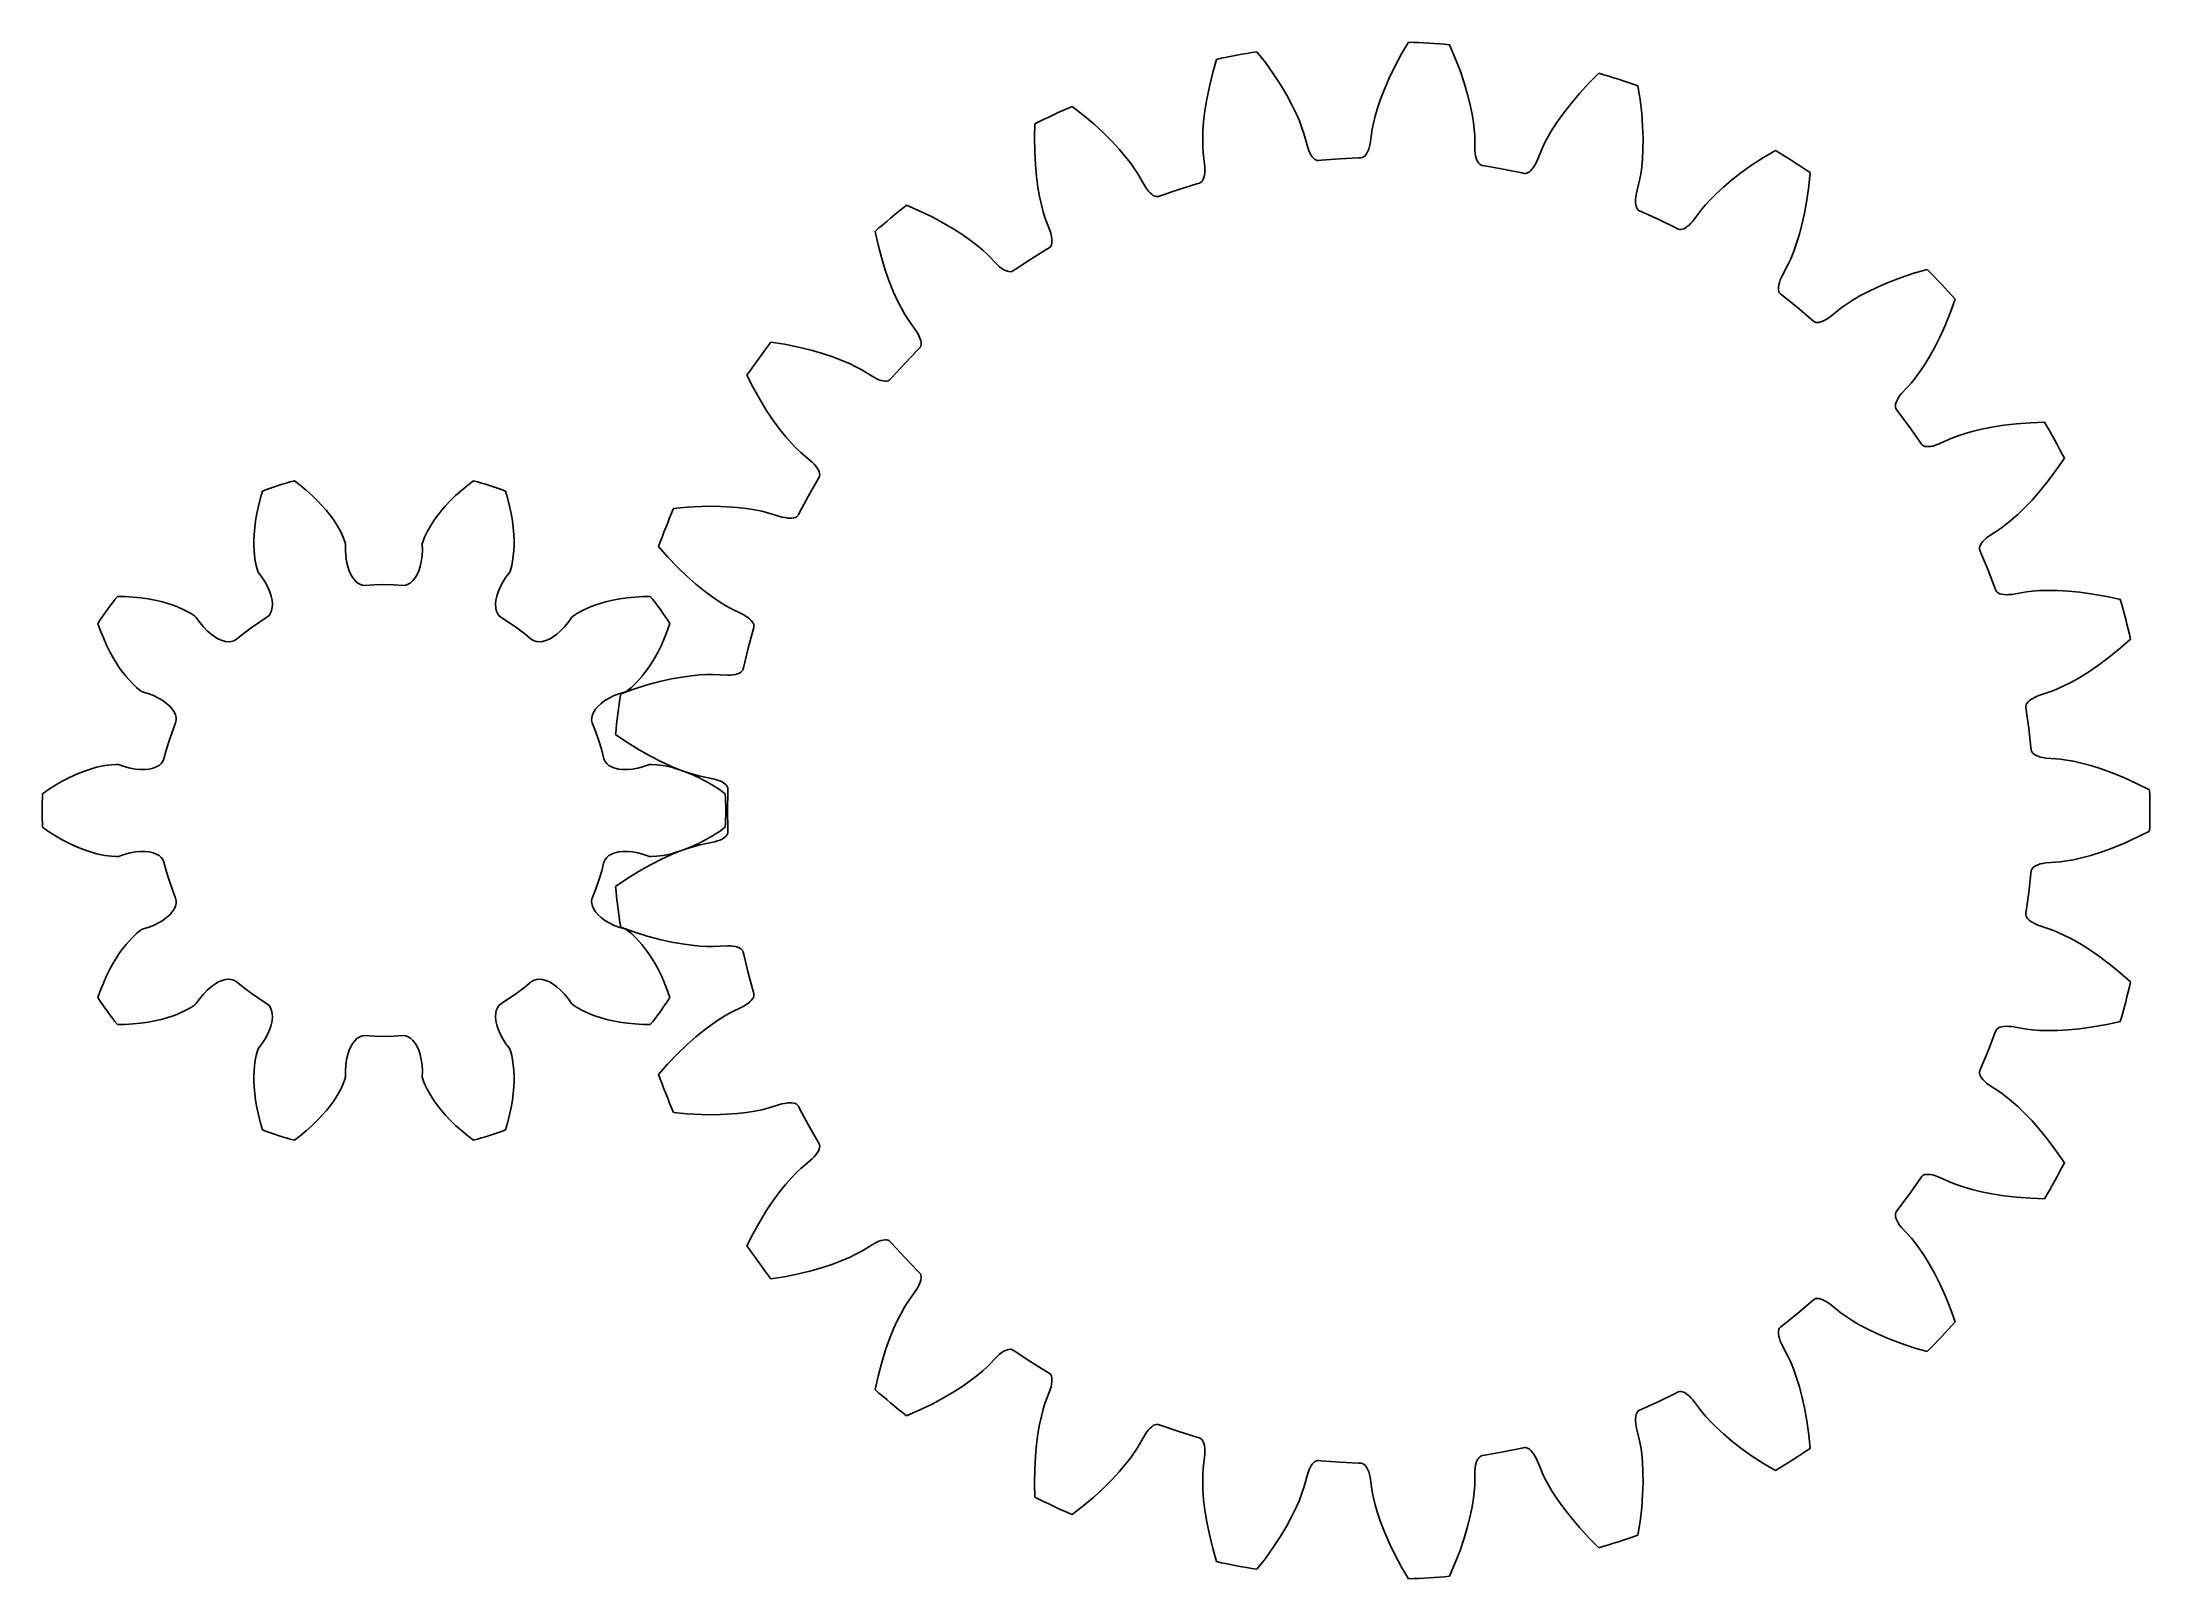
# Model space of a CAD drawing. Extents: x -9 to 46.5, y -20.2 to 20.2.
import ezdxf

# ---------------------------------------------------------------- set-up
doc = ezdxf.new("R2010")
doc.units = 0

msp = doc.modelspace()

# ---------------------------------------------------------------- linework, layer by layer
at = {"layer": 'layer0'}
for p, q in [((22.987, 19.985), (23.209, 19.699)), ((26.798, 19.925), (26.982, 20.237)), ((28.06, 20.169), (28.203, 19.836)), ((21.736, 19.072), (21.826, 19.435)), ((21.826, 19.435), (21.927, 19.783)), ((23.209, 19.699), (23.426, 19.394)), ((26.471, 19.285), (26.621, 19.595)), ((26.621, 19.595), (26.798, 19.925)), ((28.203, 19.836), (28.338, 19.487)), ((28.338, 19.487), (28.448, 19.161)), ((21.668, 18.734), (21.736, 19.072)), ((23.426, 19.394), (23.614, 19.105)), ((23.614, 19.105), (23.774, 18.836)), ((26.244, 18.734), (26.346, 18.998)), ((26.346, 18.998), (26.471, 19.285)), ((28.448, 19.161), (28.536, 18.86)), ((31.26, 18.624), (31.482, 18.887)), ((31.482, 18.887), (31.736, 19.162)), ((31.736, 19.162), (31.992, 19.419)), ((33.019, 19.085), (33.075, 18.727)), ((18.119, 18.546), (18.406, 18.324)), ((18.406, 18.324), (18.692, 18.082)), ((21.585, 18.144), (21.618, 18.425)), ((21.618, 18.425), (21.668, 18.734)), ((23.774, 18.836), (23.908, 18.587)), ((23.908, 18.587), (24.017, 18.361)), ((24.017, 18.361), (24.105, 18.16)), ((26.102, 18.286), (26.164, 18.496)), ((26.164, 18.496), (26.244, 18.734)), ((28.536, 18.86), (28.604, 18.585)), ((28.604, 18.585), (28.654, 18.339)), ((28.654, 18.339), (28.688, 18.123)), ((30.903, 18.147), (31.068, 18.377)), ((31.068, 18.377), (31.26, 18.624)), ((33.075, 18.727), (33.119, 18.355)), ((33.119, 18.355), (33.144, 18.012)), ((17.132, 17.724), (17.143, 18.086)), ((18.692, 18.082), (18.946, 17.85)), ((18.946, 17.85), (19.167, 17.629)), ((21.56, 17.674), (21.567, 17.894)), ((21.567, 17.894), (21.585, 18.144)), ((24.105, 18.16), (24.173, 17.982)), ((24.173, 17.982), (24.224, 17.833)), ((24.224, 17.833), (24.325, 17.459)), ((25.971, 17.562), (26.025, 17.946)), ((26.025, 17.946), (26.057, 18.101)), ((26.057, 18.101), (26.102, 18.286)), ((28.688, 18.123), (28.71, 17.934)), ((28.71, 17.934), (28.722, 17.776)), ((28.722, 17.776), (28.728, 17.389)), ((30.654, 17.748), (30.766, 17.936)), ((30.766, 17.936), (30.903, 18.147)), ((33.144, 18.012), (33.154, 17.699)), ((17.135, 17.35), (17.132, 17.724)), ((17.153, 17.006), (17.135, 17.35)), ((19.167, 17.629), (19.359, 17.42)), ((19.359, 17.42), (19.521, 17.229)), ((19.521, 17.229), (19.656, 17.056)), ((21.561, 17.484), (21.56, 17.674)), ((21.569, 17.326), (21.561, 17.484)), ((21.613, 16.941), (21.569, 17.326)), ((24.325, 17.459), (24.352, 17.386)), ((24.352, 17.386), (24.38, 17.322)), ((24.38, 17.322), (24.41, 17.266)), ((24.41, 17.266), (24.442, 17.22)), ((24.442, 17.22), (24.474, 17.182)), ((25.767, 17.198), (25.798, 17.213)), ((25.798, 17.213), (25.829, 17.237)), ((25.829, 17.237), (25.858, 17.269)), ((25.858, 17.269), (25.886, 17.311)), ((25.886, 17.311), (25.911, 17.361)), ((25.911, 17.361), (25.934, 17.419)), ((25.934, 17.419), (25.954, 17.487)), ((25.954, 17.487), (25.971, 17.562)), ((28.728, 17.389), (28.735, 17.312)), ((28.735, 17.312), (28.747, 17.242)), ((28.747, 17.242), (28.762, 17.181)), ((30.348, 17.08), (30.495, 17.438)), ((30.495, 17.438), (30.564, 17.58)), ((30.564, 17.58), (30.654, 17.748)), ((33.152, 17.416), (33.139, 17.165)), ((33.154, 17.699), (33.152, 17.416)), ((36.329, 17.196), (36.641, 17.381)), ((17.182, 16.694), (17.153, 17.006)), ((17.22, 16.414), (17.182, 16.694)), ((19.656, 17.056), (19.766, 16.901)), ((19.766, 16.901), (19.853, 16.769)), ((19.853, 16.769), (20.044, 16.431)), ((21.576, 16.629), (21.592, 16.676)), ((21.592, 16.676), (21.604, 16.731)), ((21.604, 16.731), (21.612, 16.794)), ((21.612, 16.794), (21.615, 16.864)), ((21.615, 16.864), (21.613, 16.941)), ((24.474, 17.182), (24.507, 17.154)), ((24.507, 17.154), (24.541, 17.134)), ((24.541, 17.134), (24.574, 17.123)), ((24.574, 17.123), (24.607, 17.121)), ((24.607, 17.121), (24.676, 17.128)), ((24.676, 17.128), (25.17, 17.166)), ((25.17, 17.166), (25.665, 17.19)), ((25.665, 17.19), (25.735, 17.192)), ((25.735, 17.192), (25.767, 17.198)), ((28.762, 17.181), (28.781, 17.129)), ((28.781, 17.129), (28.803, 17.084)), ((28.803, 17.084), (28.828, 17.048)), ((28.828, 17.048), (28.855, 17.021)), ((28.855, 17.021), (28.885, 17.002)), ((28.885, 17.002), (28.916, 16.992)), ((28.916, 16.992), (28.985, 16.981)), ((28.985, 16.981), (29.473, 16.895)), ((29.473, 16.895), (29.959, 16.795)), ((29.959, 16.795), (30.026, 16.78)), ((30.026, 16.78), (30.059, 16.778)), ((30.059, 16.778), (30.093, 16.785)), ((30.093, 16.785), (30.129, 16.8)), ((30.129, 16.8), (30.165, 16.824)), ((30.165, 16.824), (30.202, 16.857)), ((30.202, 16.857), (30.239, 16.9)), ((30.239, 16.9), (30.276, 16.951)), ((30.276, 16.951), (30.312, 17.011)), ((30.312, 17.011), (30.348, 17.08)), ((33.093, 16.759), (33.065, 16.603)), ((33.119, 16.947), (33.093, 16.759)), ((33.139, 17.165), (33.119, 16.947)), ((35.487, 16.602), (35.734, 16.793)), ((35.734, 16.793), (36.015, 16.993)), ((36.015, 16.993), (36.329, 17.196)), ((37.552, 16.802), (37.518, 16.442)), ((17.264, 16.167), (17.22, 16.414)), ((17.311, 15.953), (17.264, 16.167)), ((20.044, 16.431), (20.088, 16.367)), ((20.088, 16.367), (20.131, 16.312)), ((20.131, 16.312), (20.174, 16.266)), ((20.174, 16.266), (20.216, 16.229)), ((20.216, 16.229), (20.257, 16.201)), ((20.257, 16.201), (20.296, 16.181)), ((20.296, 16.181), (20.333, 16.171)), ((20.333, 16.171), (20.368, 16.168)), ((20.368, 16.168), (20.4, 16.175)), ((20.4, 16.175), (20.465, 16.198)), ((20.465, 16.198), (20.935, 16.358)), ((20.935, 16.358), (21.409, 16.505)), ((21.409, 16.505), (21.475, 16.524)), ((21.475, 16.524), (21.505, 16.538)), ((21.505, 16.538), (21.532, 16.56)), ((21.532, 16.56), (21.556, 16.591)), ((21.556, 16.591), (21.576, 16.629)), ((32.962, 16.15), (32.956, 16.08)), ((32.974, 16.226), (32.962, 16.15)), ((33.065, 16.603), (32.974, 16.226)), ((34.93, 16.095), (35.085, 16.25)), ((35.085, 16.25), (35.27, 16.419)), ((35.27, 16.419), (35.487, 16.602)), ((37.518, 16.442), (37.468, 16.071)), ((13.763, 15.941), (14.095, 15.797)), ((14.095, 15.797), (14.432, 15.635)), ((14.432, 15.635), (14.736, 15.472)), ((17.36, 15.769), (17.311, 15.953)), ((17.407, 15.618), (17.36, 15.769)), ((17.545, 15.256), (17.407, 15.618)), ((32.956, 16.08), (32.956, 16.017)), ((32.956, 16.017), (32.961, 15.961)), ((32.961, 15.961), (32.972, 15.912)), ((32.972, 15.912), (32.987, 15.871)), ((32.987, 15.871), (33.006, 15.838)), ((33.006, 15.838), (33.03, 15.813)), ((33.03, 15.813), (33.058, 15.795)), ((33.058, 15.795), (33.122, 15.768)), ((33.122, 15.768), (33.573, 15.563)), ((33.573, 15.563), (34.019, 15.345)), ((34.467, 15.524), (34.699, 15.835)), ((34.699, 15.835), (34.801, 15.955)), ((34.801, 15.955), (34.93, 16.095)), ((37.407, 15.731), (37.339, 15.426)), ((37.468, 16.071), (37.407, 15.731)), ((13.01, 14.9), (12.931, 15.253)), ((14.736, 15.472), (15.006, 15.313)), ((15.006, 15.313), (15.243, 15.159)), ((15.243, 15.159), (15.448, 15.014)), ((15.448, 15.014), (15.621, 14.88)), ((17.567, 15.181), (17.545, 15.256)), ((17.581, 15.113), (17.567, 15.181)), ((17.589, 15.05), (17.581, 15.113)), ((17.587, 14.945), (17.591, 14.994)), ((17.591, 14.994), (17.589, 15.05)), ((34.019, 15.345), (34.081, 15.314)), ((34.081, 15.314), (34.112, 15.304)), ((34.112, 15.304), (34.147, 15.302)), ((34.147, 15.302), (34.185, 15.308)), ((34.185, 15.308), (34.226, 15.322)), ((34.226, 15.322), (34.27, 15.345)), ((34.27, 15.345), (34.317, 15.377)), ((34.317, 15.377), (34.365, 15.417)), ((34.365, 15.417), (34.415, 15.466)), ((34.415, 15.466), (34.467, 15.524)), ((37.266, 15.152), (37.191, 14.913)), ((37.339, 15.426), (37.266, 15.152)), ((13.107, 14.538), (13.01, 14.9)), ((13.209, 14.209), (13.107, 14.538)), ((15.621, 14.88), (15.767, 14.758)), ((15.767, 14.758), (15.883, 14.651)), ((15.883, 14.651), (16.153, 14.372)), ((16.619, 14.251), (17.034, 14.522)), ((17.034, 14.522), (17.456, 14.782)), ((17.456, 14.782), (17.516, 14.817)), ((17.516, 14.817), (17.541, 14.838)), ((17.541, 14.838), (17.562, 14.866)), ((17.562, 14.866), (17.577, 14.902)), ((17.577, 14.902), (17.587, 14.945)), ((37.046, 14.53), (36.98, 14.386)), ((37.117, 14.707), (37.046, 14.53)), ((37.191, 14.913), (37.117, 14.707)), ((13.315, 13.915), (13.209, 14.209)), ((13.422, 13.652), (13.315, 13.915)), ((16.153, 14.372), (16.211, 14.321)), ((16.211, 14.321), (16.267, 14.278)), ((16.267, 14.278), (16.32, 14.244)), ((16.32, 14.244), (16.37, 14.219)), ((16.37, 14.219), (16.416, 14.202)), ((16.416, 14.202), (16.459, 14.192)), ((16.459, 14.192), (16.498, 14.191)), ((16.498, 14.191), (16.532, 14.198)), ((16.532, 14.198), (16.562, 14.212)), ((16.562, 14.212), (16.619, 14.251)), ((36.744, 13.907), (36.729, 13.846)), ((36.768, 13.973), (36.744, 13.907)), ((36.798, 14.044), (36.768, 13.973)), ((36.98, 14.386), (36.798, 14.044)), ((39.325, 13.783), (39.612, 13.907)), ((39.612, 13.907), (39.934, 14.03)), ((39.934, 14.03), (40.289, 14.149)), ((40.289, 14.149), (40.637, 14.251)), ((13.526, 13.424), (13.422, 13.652)), ((13.625, 13.229), (13.526, 13.424)), ((36.72, 13.791), (36.718, 13.741)), ((36.718, 13.741), (36.722, 13.697)), ((36.729, 13.846), (36.72, 13.791)), ((36.722, 13.697), (36.733, 13.66)), ((36.733, 13.66), (36.75, 13.63)), ((36.75, 13.63), (36.772, 13.606)), ((36.772, 13.606), (36.827, 13.563)), ((36.827, 13.563), (37.214, 13.253)), ((38.371, 13.236), (38.5, 13.327)), ((38.5, 13.327), (38.66, 13.431)), ((38.66, 13.431), (38.849, 13.542)), ((38.849, 13.542), (39.07, 13.66)), ((39.07, 13.66), (39.325, 13.783)), ((41.376, 13.464), (41.253, 13.123)), ((13.718, 13.063), (13.625, 13.229)), ((13.801, 12.928), (13.718, 13.063)), ((14.025, 12.612), (13.801, 12.928)), ((37.214, 13.253), (37.591, 12.931)), ((37.591, 12.931), (37.643, 12.885)), ((37.643, 12.885), (37.671, 12.868)), ((37.671, 12.868), (37.704, 12.857)), ((37.704, 12.857), (37.743, 12.853)), ((37.743, 12.853), (37.786, 12.857)), ((37.786, 12.857), (37.834, 12.868)), ((37.834, 12.868), (37.887, 12.887)), ((37.887, 12.887), (37.944, 12.914)), ((37.944, 12.914), (38.005, 12.95)), ((38.005, 12.95), (38.069, 12.993)), ((38.069, 12.993), (38.371, 13.236)), ((41.112, 12.776), (40.969, 12.463)), ((41.253, 13.123), (41.112, 12.776)), ((10.19, 12.335), (10.548, 12.278)), ((10.548, 12.278), (10.915, 12.205)), ((14.064, 12.545), (14.025, 12.612)), ((14.095, 12.482), (14.064, 12.545)), ((14.119, 12.423), (14.095, 12.482)), ((14.134, 12.37), (14.119, 12.423)), ((14.125, 12.206), (14.138, 12.239)), ((14.143, 12.321), (14.134, 12.37)), ((14.138, 12.239), (14.144, 12.277)), ((14.144, 12.277), (14.143, 12.321)), ((40.969, 12.463), (40.827, 12.184)), ((10.915, 12.205), (11.25, 12.123)), ((11.25, 12.123), (11.55, 12.036)), ((11.55, 12.036), (11.819, 11.946)), ((11.819, 11.946), (12.053, 11.856)), ((12.053, 11.856), (12.255, 11.769)), ((12.255, 11.769), (12.426, 11.687)), ((12.426, 11.687), (12.566, 11.612)), ((13.377, 11.408), (13.712, 11.774)), ((13.712, 11.774), (14.056, 12.131)), ((14.056, 12.131), (14.105, 12.18)), ((14.105, 12.18), (14.125, 12.206)), ((40.556, 11.723), (40.433, 11.542)), ((40.688, 11.937), (40.556, 11.723)), ((40.827, 12.184), (40.688, 11.937)), ((9.721, 11.139), (9.556, 11.462)), ((9.904, 10.813), (9.721, 11.139)), ((12.566, 11.612), (12.896, 11.409)), ((12.896, 11.409), (12.965, 11.374)), ((12.965, 11.374), (13.03, 11.347)), ((13.03, 11.347), (13.089, 11.327)), ((13.089, 11.327), (13.144, 11.315)), ((13.144, 11.315), (13.193, 11.31)), ((13.193, 11.31), (13.237, 11.312)), ((13.237, 11.312), (13.275, 11.32)), ((13.275, 11.32), (13.306, 11.335)), ((13.306, 11.335), (13.332, 11.356)), ((13.332, 11.356), (13.377, 11.408)), ((40.221, 11.266), (39.959, 10.98)), ((40.32, 11.389), (40.221, 11.266)), ((40.433, 11.542), (40.32, 11.389)), ((10.085, 10.52), (9.904, 10.813)), ((39.806, 10.706), (39.8, 10.663)), ((39.8, 10.663), (39.801, 10.624)), ((39.801, 10.624), (39.809, 10.59)), ((39.82, 10.754), (39.806, 10.706)), ((39.809, 10.59), (39.825, 10.562)), ((39.843, 10.805), (39.82, 10.754)), ((39.825, 10.562), (39.868, 10.507)), ((39.873, 10.86), (39.843, 10.805)), ((39.912, 10.919), (39.873, 10.86)), ((39.959, 10.98), (39.912, 10.919)), ((10.261, 10.261), (10.085, 10.52)), ((10.429, 10.033), (10.261, 10.261)), ((10.587, 9.838), (10.429, 10.033)), ((39.868, 10.507), (40.165, 10.11)), ((40.165, 10.11), (40.451, 9.705)), ((41.821, 9.983), (42.064, 10.043)), ((42.064, 10.043), (42.342, 10.099)), ((42.342, 10.099), (42.651, 10.147)), ((42.651, 10.147), (42.993, 10.186)), ((42.993, 10.186), (43.367, 10.213)), ((43.367, 10.213), (43.729, 10.225)), ((10.732, 9.673), (10.587, 9.838)), ((10.863, 9.536), (10.732, 9.673)), ((10.977, 9.426), (10.863, 9.536)), ((40.451, 9.705), (40.49, 9.647)), ((40.49, 9.647), (40.512, 9.623)), ((40.512, 9.623), (40.542, 9.605)), ((40.542, 9.605), (40.578, 9.591)), ((40.578, 9.591), (40.621, 9.584)), ((40.621, 9.584), (40.671, 9.583)), ((40.671, 9.583), (40.727, 9.588)), ((40.727, 9.588), (40.788, 9.6)), ((40.788, 9.6), (40.856, 9.619)), ((40.856, 9.619), (40.929, 9.646)), ((40.929, 9.646), (41.282, 9.806)), ((41.282, 9.806), (41.429, 9.862)), ((41.429, 9.862), (41.61, 9.923)), ((41.61, 9.923), (41.821, 9.983)), ((11.272, 9.175), (10.977, 9.426)), ((11.327, 9.12), (11.272, 9.175)), ((11.373, 9.067), (11.327, 9.12)), ((11.41, 9.016), (11.373, 9.067)), ((11.439, 8.968), (11.41, 9.016)), ((11.459, 8.923), (11.439, 8.968)), ((11.471, 8.881), (11.459, 8.923)), ((11.474, 8.842), (11.471, 8.881)), ((44.045, 8.979), (43.822, 8.679)), ((44.249, 9.279), (44.045, 8.979)), ((11.178, 8.286), (11.423, 8.717)), ((11.423, 8.717), (11.458, 8.777)), ((11.458, 8.777), (11.47, 8.807)), ((11.47, 8.807), (11.474, 8.842)), ((43.606, 8.411), (43.399, 8.176)), ((43.822, 8.679), (43.606, 8.411)), ((7.627, 7.954), (7.988, 7.988)), ((7.988, 7.988), (8.362, 8.008)), ((8.362, 8.008), (8.707, 8.012)), ((8.707, 8.012), (9.019, 8.002)), ((9.019, 8.002), (9.302, 7.982)), ((9.302, 7.982), (9.551, 7.953)), ((9.551, 7.953), (9.768, 7.919)), ((9.768, 7.919), (9.954, 7.882)), ((9.954, 7.882), (10.108, 7.844)), ((10.108, 7.844), (10.478, 7.73)), ((10.894, 7.76), (10.913, 7.786)), ((10.913, 7.786), (10.945, 7.848)), ((10.945, 7.848), (11.178, 8.286)), ((43.022, 7.797), (42.858, 7.652)), ((43.203, 7.971), (43.022, 7.797)), ((43.399, 8.176), (43.203, 7.971)), ((10.478, 7.73), (10.554, 7.713)), ((10.554, 7.713), (10.623, 7.703)), ((10.623, 7.703), (10.686, 7.698)), ((10.686, 7.698), (10.742, 7.7)), ((10.742, 7.7), (10.791, 7.707)), ((10.791, 7.707), (10.833, 7.72)), ((10.833, 7.72), (10.867, 7.738)), ((10.867, 7.738), (10.894, 7.76)), ((42.259, 7.226), (42.198, 7.178)), ((42.584, 7.438), (42.259, 7.226)), ((42.71, 7.532), (42.584, 7.438)), ((42.858, 7.652), (42.71, 7.532)), ((7.47, 6.678), (7.23, 6.95)), ((7.729, 6.408), (7.47, 6.678)), ((42.026, 6.958), (42.017, 6.92)), ((42.017, 6.92), (42.017, 6.886)), ((42.017, 6.886), (42.025, 6.854)), ((42.025, 6.854), (42.053, 6.79)), ((42.043, 6.998), (42.026, 6.958)), ((42.068, 7.041), (42.043, 6.998)), ((42.053, 6.79), (42.242, 6.332)), ((42.103, 7.085), (42.068, 7.041)), ((42.146, 7.131), (42.103, 7.085)), ((42.198, 7.178), (42.146, 7.131)), ((7.977, 6.169), (7.729, 6.408)), ((8.211, 5.962), (7.977, 6.169)), ((42.242, 6.332), (42.418, 5.868)), ((8.431, 5.783), (8.211, 5.962)), ((8.633, 5.634), (8.431, 5.783)), ((8.814, 5.51), (8.633, 5.634)), ((42.418, 5.868), (42.442, 5.803)), ((42.442, 5.803), (42.457, 5.774)), ((42.457, 5.774), (42.481, 5.749)), ((42.481, 5.749), (42.513, 5.727)), ((42.513, 5.727), (42.553, 5.709)), ((42.553, 5.709), (42.601, 5.696)), ((42.601, 5.696), (42.656, 5.687)), ((42.656, 5.687), (42.719, 5.683)), ((42.719, 5.683), (42.789, 5.685)), ((42.789, 5.685), (42.867, 5.692)), ((42.867, 5.692), (43.248, 5.759)), ((43.248, 5.759), (43.405, 5.777)), ((43.405, 5.777), (43.595, 5.791)), ((43.595, 5.791), (43.814, 5.798)), ((43.814, 5.798), (44.065, 5.795)), ((44.065, 5.795), (44.348, 5.779)), ((44.348, 5.779), (44.659, 5.75)), ((44.659, 5.75), (45.001, 5.702)), ((45.001, 5.702), (45.369, 5.636)), ((45.369, 5.636), (45.723, 5.557)), ((8.975, 5.41), (8.814, 5.51)), ((9.113, 5.332), (8.975, 5.41)), ((9.461, 5.162), (9.113, 5.332)), ((9.528, 5.122), (9.461, 5.162)), ((9.586, 5.082), (9.528, 5.122)), ((9.634, 5.042), (9.586, 5.082)), ((9.674, 5.003), (9.634, 5.042)), ((9.705, 4.964), (9.674, 5.003)), ((9.59, 4.277), (9.721, 4.756)), ((9.727, 4.926), (9.705, 4.964)), ((9.721, 4.756), (9.74, 4.823)), ((9.74, 4.89), (9.727, 4.926)), ((9.744, 4.855), (9.74, 4.89)), ((9.74, 4.823), (9.744, 4.855)), ((45.991, 4.511), (45.719, 4.272)), ((9.474, 3.795), (9.59, 4.277)), ((45.428, 4.036), (45.152, 3.83)), ((45.719, 4.272), (45.428, 4.036)), ((6.933, 3.307), (7.265, 3.397)), ((7.265, 3.397), (7.57, 3.466)), ((7.57, 3.466), (7.849, 3.516)), ((7.849, 3.516), (8.098, 3.551)), ((8.098, 3.551), (8.316, 3.571)), ((8.316, 3.571), (8.506, 3.582)), ((8.506, 3.582), (8.664, 3.584)), ((8.664, 3.584), (9.051, 3.564)), ((9.051, 3.564), (9.129, 3.567)), ((9.129, 3.567), (9.198, 3.574)), ((9.198, 3.574), (9.26, 3.586)), ((9.26, 3.586), (9.314, 3.602)), ((9.314, 3.602), (9.36, 3.621)), ((9.36, 3.621), (9.397, 3.643)), ((9.397, 3.643), (9.426, 3.669)), ((9.426, 3.669), (9.447, 3.697)), ((9.447, 3.697), (9.459, 3.728)), ((9.459, 3.728), (9.474, 3.795)), ((44.435, 3.381), (44.239, 3.281)), ((44.653, 3.504), (44.435, 3.381)), ((44.894, 3.654), (44.653, 3.504)), ((45.152, 3.83), (44.894, 3.654)), ((6.234, 3.072), (6.576, 3.195)), ((6.576, 3.195), (6.933, 3.307)), ((43.243, 2.782), (43.234, 2.748)), ((43.26, 2.816), (43.243, 2.782)), ((43.287, 2.851), (43.26, 2.816)), ((43.322, 2.886), (43.287, 2.851)), ((43.367, 2.92), (43.322, 2.886)), ((43.42, 2.954), (43.367, 2.92)), ((43.482, 2.986), (43.42, 2.954)), ((43.553, 3.017), (43.482, 2.986)), ((43.92, 3.142), (43.553, 3.017)), ((44.066, 3.202), (43.92, 3.142)), ((44.239, 3.281), (44.066, 3.202)), ((43.234, 2.748), (43.234, 2.715)), ((43.234, 2.715), (43.245, 2.647)), ((43.245, 2.647), (43.314, 2.156)), ((6.399, 1.798), (6.099, 2.002)), ((6.717, 1.6), (6.399, 1.798)), ((43.314, 2.156), (43.369, 1.663)), ((7.017, 1.431), (6.717, 1.6)), ((7.295, 1.289), (7.017, 1.431)), ((7.553, 1.17), (7.295, 1.289)), ((7.785, 1.075), (7.553, 1.17)), ((43.369, 1.663), (43.376, 1.594)), ((43.376, 1.594), (43.384, 1.562)), ((43.384, 1.562), (43.401, 1.532)), ((43.401, 1.532), (43.426, 1.502)), ((43.426, 1.502), (43.461, 1.475)), ((43.461, 1.475), (43.504, 1.451)), ((43.504, 1.451), (43.555, 1.428)), ((43.555, 1.428), (43.615, 1.409)), ((43.615, 1.409), (43.683, 1.393)), ((43.683, 1.393), (43.76, 1.381)), ((43.76, 1.381), (44.146, 1.351)), ((44.146, 1.351), (44.303, 1.33)), ((44.303, 1.33), (44.49, 1.296)), ((44.49, 1.296), (44.704, 1.247)), ((44.704, 1.247), (44.946, 1.182)), ((44.946, 1.182), (45.217, 1.097)), ((7.991, 1.001), (7.785, 1.075)), ((8.173, 0.944), (7.991, 1.001)), ((8.325, 0.902), (8.173, 0.944)), ((8.705, 0.825), (8.325, 0.902)), ((8.779, 0.803), (8.705, 0.825)), ((8.845, 0.778), (8.779, 0.803)), ((8.902, 0.752), (8.845, 0.778)), ((8.951, 0.723), (8.902, 0.752)), ((8.99, 0.693), (8.951, 0.723)), ((9.021, 0.662), (8.99, 0.693)), ((9.042, 0.63), (9.021, 0.662)), ((9.055, 0.598), (9.042, 0.63)), ((9.059, 0.565), (9.055, 0.598)), ((9.057, 0.496), (9.059, 0.565)), ((45.217, 1.097), (45.511, 0.991)), ((45.511, 0.991), (45.83, 0.86)), ((45.83, 0.86), (46.17, 0.704)), ((46.17, 0.704), (46.493, 0.54)), ((9.05, 0), (9.057, 0.496)), ((9.057, -0.496), (9.05, 0)), ((9.059, -0.565), (9.057, -0.496)), ((46.493, -0.54), (46.17, -0.704)), ((7.553, -1.17), (7.785, -1.075)), ((7.785, -1.075), (7.991, -1.001)), ((7.991, -1.001), (8.173, -0.944)), ((8.173, -0.944), (8.325, -0.902)), ((8.325, -0.902), (8.705, -0.825)), ((8.705, -0.825), (8.779, -0.803)), ((8.779, -0.803), (8.845, -0.778)), ((8.845, -0.778), (8.902, -0.752)), ((8.902, -0.752), (8.951, -0.723)), ((8.951, -0.723), (8.99, -0.693)), ((8.99, -0.693), (9.021, -0.662)), ((9.021, -0.662), (9.042, -0.63)), ((9.042, -0.63), (9.055, -0.598)), ((9.055, -0.598), (9.059, -0.565)), ((45.217, -1.097), (44.946, -1.182)), ((45.511, -0.991), (45.217, -1.097)), ((45.83, -0.86), (45.511, -0.991)), ((46.17, -0.704), (45.83, -0.86)), ((6.399, -1.798), (6.717, -1.6)), ((6.717, -1.6), (7.017, -1.431)), ((7.017, -1.431), (7.295, -1.289)), ((7.295, -1.289), (7.553, -1.17)), ((43.369, -1.663), (43.314, -2.156)), ((43.376, -1.594), (43.369, -1.663)), ((43.384, -1.562), (43.376, -1.594)), ((43.401, -1.532), (43.384, -1.562)), ((43.426, -1.502), (43.401, -1.532)), ((43.461, -1.475), (43.426, -1.502)), ((43.504, -1.451), (43.461, -1.475)), ((43.555, -1.428), (43.504, -1.451)), ((43.615, -1.409), (43.555, -1.428)), ((43.683, -1.393), (43.615, -1.409)), ((43.76, -1.381), (43.683, -1.393)), ((44.146, -1.351), (43.76, -1.381)), ((44.303, -1.33), (44.146, -1.351)), ((44.49, -1.296), (44.303, -1.33)), ((44.704, -1.247), (44.49, -1.296)), ((44.946, -1.182), (44.704, -1.247)), ((6.099, -2.002), (6.399, -1.798)), ((43.314, -2.156), (43.245, -2.647)), ((43.245, -2.647), (43.234, -2.715)), ((43.234, -2.715), (43.234, -2.748)), ((43.234, -2.748), (43.243, -2.782)), ((6.576, -3.195), (6.234, -3.072)), ((6.933, -3.307), (6.576, -3.195)), ((7.265, -3.397), (6.933, -3.307)), ((43.243, -2.782), (43.26, -2.816)), ((43.26, -2.816), (43.287, -2.851)), ((43.287, -2.851), (43.322, -2.886)), ((43.322, -2.886), (43.367, -2.92)), ((43.367, -2.92), (43.42, -2.954)), ((43.42, -2.954), (43.482, -2.986)), ((43.482, -2.986), (43.553, -3.017)), ((43.553, -3.017), (43.92, -3.142)), ((43.92, -3.142), (44.066, -3.202)), ((44.066, -3.202), (44.239, -3.281)), ((44.239, -3.281), (44.435, -3.381)), ((7.57, -3.466), (7.265, -3.397)), ((7.849, -3.516), (7.57, -3.466)), ((8.098, -3.551), (7.849, -3.516)), ((8.316, -3.571), (8.098, -3.551)), ((8.506, -3.582), (8.316, -3.571)), ((8.664, -3.584), (8.506, -3.582)), ((9.051, -3.564), (8.664, -3.584)), ((9.129, -3.567), (9.051, -3.564)), ((9.198, -3.574), (9.129, -3.567)), ((9.26, -3.586), (9.198, -3.574)), ((9.314, -3.602), (9.26, -3.586)), ((9.36, -3.621), (9.314, -3.602)), ((9.397, -3.643), (9.36, -3.621)), ((9.426, -3.669), (9.397, -3.643)), ((9.447, -3.697), (9.426, -3.669)), ((9.459, -3.728), (9.447, -3.697)), ((9.474, -3.795), (9.459, -3.728)), ((9.59, -4.277), (9.474, -3.795)), ((44.435, -3.381), (44.653, -3.504)), ((44.653, -3.504), (44.894, -3.654)), ((44.894, -3.654), (45.152, -3.83)), ((45.152, -3.83), (45.428, -4.036)), ((9.721, -4.756), (9.59, -4.277)), ((45.428, -4.036), (45.719, -4.272)), ((45.719, -4.272), (45.991, -4.511)), ((9.674, -5.003), (9.705, -4.964)), ((9.705, -4.964), (9.727, -4.926)), ((9.74, -4.823), (9.721, -4.756)), ((9.727, -4.926), (9.74, -4.89)), ((9.744, -4.855), (9.74, -4.823)), ((9.74, -4.89), (9.744, -4.855)), ((8.633, -5.634), (8.814, -5.51)), ((8.814, -5.51), (8.975, -5.41)), ((8.975, -5.41), (9.113, -5.332)), ((9.113, -5.332), (9.461, -5.162)), ((9.461, -5.162), (9.528, -5.122)), ((9.528, -5.122), (9.586, -5.082)), ((9.586, -5.082), (9.634, -5.042)), ((9.634, -5.042), (9.674, -5.003)), ((7.977, -6.169), (8.211, -5.962)), ((8.211, -5.962), (8.431, -5.783)), ((8.431, -5.783), (8.633, -5.634)), ((42.418, -5.868), (42.242, -6.332)), ((42.442, -5.803), (42.418, -5.868)), ((42.457, -5.774), (42.442, -5.803)), ((42.481, -5.749), (42.457, -5.774)), ((42.513, -5.727), (42.481, -5.749)), ((42.553, -5.709), (42.513, -5.727)), ((42.601, -5.696), (42.553, -5.709)), ((42.656, -5.687), (42.601, -5.696)), ((42.719, -5.683), (42.656, -5.687)), ((42.789, -5.685), (42.719, -5.683)), ((42.867, -5.692), (42.789, -5.685)), ((43.248, -5.759), (42.867, -5.692)), ((43.405, -5.777), (43.248, -5.759)), ((43.595, -5.791), (43.405, -5.777)), ((43.814, -5.798), (43.595, -5.791)), ((44.065, -5.795), (43.814, -5.798)), ((44.348, -5.779), (44.065, -5.795)), ((44.659, -5.75), (44.348, -5.779)), ((45.001, -5.702), (44.659, -5.75)), ((45.369, -5.636), (45.001, -5.702)), ((45.723, -5.557), (45.369, -5.636)), ((7.47, -6.678), (7.729, -6.408)), ((7.729, -6.408), (7.977, -6.169)), ((42.242, -6.332), (42.053, -6.79)), ((7.23, -6.95), (7.47, -6.678)), ((42.025, -6.854), (42.017, -6.886)), ((42.017, -6.886), (42.017, -6.92)), ((42.017, -6.92), (42.026, -6.958)), ((42.053, -6.79), (42.025, -6.854)), ((42.026, -6.958), (42.043, -6.998)), ((42.043, -6.998), (42.068, -7.041)), ((42.068, -7.041), (42.103, -7.085)), ((42.103, -7.085), (42.146, -7.131)), ((42.146, -7.131), (42.198, -7.178)), ((42.198, -7.178), (42.259, -7.226)), ((10.478, -7.73), (10.108, -7.844)), ((10.554, -7.713), (10.478, -7.73)), ((10.623, -7.703), (10.554, -7.713)), ((10.686, -7.698), (10.623, -7.703)), ((10.742, -7.7), (10.686, -7.698)), ((10.791, -7.707), (10.742, -7.7)), ((10.833, -7.72), (10.791, -7.707)), ((10.867, -7.738), (10.833, -7.72)), ((10.894, -7.76), (10.867, -7.738)), ((10.913, -7.786), (10.894, -7.76)), ((42.259, -7.226), (42.584, -7.438)), ((42.584, -7.438), (42.71, -7.532)), ((42.71, -7.532), (42.858, -7.652)), ((42.858, -7.652), (43.022, -7.797)), ((7.988, -7.988), (7.627, -7.954)), ((8.362, -8.008), (7.988, -7.988)), ((8.707, -8.012), (8.362, -8.008)), ((9.019, -8.002), (8.707, -8.012)), ((9.302, -7.982), (9.019, -8.002)), ((9.551, -7.953), (9.302, -7.982)), ((9.768, -7.919), (9.551, -7.953)), ((9.954, -7.882), (9.768, -7.919)), ((10.108, -7.844), (9.954, -7.882)), ((10.945, -7.848), (10.913, -7.786)), ((11.178, -8.286), (10.945, -7.848)), ((11.423, -8.717), (11.178, -8.286)), ((43.022, -7.797), (43.203, -7.971)), ((43.203, -7.971), (43.399, -8.176)), ((43.399, -8.176), (43.606, -8.411)), ((11.458, -8.777), (11.423, -8.717)), ((11.47, -8.807), (11.458, -8.777)), ((11.474, -8.842), (11.47, -8.807)), ((11.471, -8.881), (11.474, -8.842)), ((43.606, -8.411), (43.822, -8.679)), ((43.822, -8.679), (44.045, -8.979)), ((10.863, -9.536), (10.977, -9.426)), ((10.977, -9.426), (11.272, -9.175)), ((11.272, -9.175), (11.327, -9.12)), ((11.327, -9.12), (11.373, -9.067)), ((11.373, -9.067), (11.41, -9.016)), ((11.41, -9.016), (11.439, -8.968)), ((11.439, -8.968), (11.459, -8.923)), ((11.459, -8.923), (11.471, -8.881)), ((44.045, -8.979), (44.249, -9.279)), ((10.429, -10.033), (10.587, -9.838)), ((10.587, -9.838), (10.732, -9.673)), ((10.732, -9.673), (10.863, -9.536)), ((40.451, -9.705), (40.165, -10.11)), ((40.49, -9.647), (40.451, -9.705)), ((40.512, -9.623), (40.49, -9.647)), ((40.542, -9.605), (40.512, -9.623)), ((40.578, -9.591), (40.542, -9.605)), ((40.621, -9.584), (40.578, -9.591)), ((40.671, -9.583), (40.621, -9.584)), ((40.727, -9.588), (40.671, -9.583)), ((40.788, -9.6), (40.727, -9.588)), ((40.856, -9.619), (40.788, -9.6)), ((40.929, -9.646), (40.856, -9.619)), ((41.282, -9.806), (40.929, -9.646)), ((41.429, -9.862), (41.282, -9.806)), ((41.61, -9.923), (41.429, -9.862)), ((41.821, -9.983), (41.61, -9.923)), ((42.064, -10.043), (41.821, -9.983)), ((9.904, -10.813), (10.085, -10.52)), ((10.085, -10.52), (10.261, -10.261)), ((10.261, -10.261), (10.429, -10.033)), ((39.868, -10.507), (39.825, -10.562)), ((40.165, -10.11), (39.868, -10.507)), ((42.342, -10.099), (42.064, -10.043)), ((42.651, -10.147), (42.342, -10.099)), ((42.993, -10.186), (42.651, -10.147)), ((43.367, -10.213), (42.993, -10.186)), ((43.729, -10.225), (43.367, -10.213)), ((9.721, -11.139), (9.904, -10.813)), ((39.801, -10.624), (39.8, -10.663)), ((39.8, -10.663), (39.806, -10.706)), ((39.809, -10.59), (39.801, -10.624)), ((39.806, -10.706), (39.82, -10.754)), ((39.825, -10.562), (39.809, -10.59)), ((39.82, -10.754), (39.843, -10.805)), ((39.843, -10.805), (39.873, -10.86)), ((39.873, -10.86), (39.912, -10.919)), ((39.912, -10.919), (39.959, -10.98)), ((39.959, -10.98), (40.221, -11.266)), ((9.556, -11.462), (9.721, -11.139)), ((12.566, -11.612), (12.426, -11.687)), ((12.896, -11.409), (12.566, -11.612)), ((12.965, -11.374), (12.896, -11.409)), ((13.03, -11.347), (12.965, -11.374)), ((13.089, -11.327), (13.03, -11.347)), ((13.144, -11.315), (13.089, -11.327)), ((13.193, -11.31), (13.144, -11.315)), ((13.237, -11.312), (13.193, -11.31)), ((13.275, -11.32), (13.237, -11.312)), ((13.306, -11.335), (13.275, -11.32)), ((13.332, -11.356), (13.306, -11.335)), ((13.377, -11.408), (13.332, -11.356)), ((13.712, -11.774), (13.377, -11.408)), ((40.221, -11.266), (40.32, -11.389)), ((40.32, -11.389), (40.433, -11.542)), ((40.433, -11.542), (40.556, -11.723)), ((10.915, -12.205), (10.548, -12.278)), ((11.25, -12.123), (10.915, -12.205)), ((11.55, -12.036), (11.25, -12.123)), ((11.819, -11.946), (11.55, -12.036)), ((12.053, -11.856), (11.819, -11.946)), ((12.255, -11.769), (12.053, -11.856)), ((12.426, -11.687), (12.255, -11.769)), ((14.056, -12.131), (13.712, -11.774)), ((14.105, -12.18), (14.056, -12.131)), ((14.125, -12.206), (14.105, -12.18)), ((14.138, -12.239), (14.125, -12.206)), ((40.556, -11.723), (40.688, -11.937)), ((40.688, -11.937), (40.827, -12.184)), ((40.827, -12.184), (40.969, -12.463)), ((10.548, -12.278), (10.19, -12.335)), ((13.801, -12.928), (14.025, -12.612)), ((14.025, -12.612), (14.064, -12.545)), ((14.064, -12.545), (14.095, -12.482)), ((14.095, -12.482), (14.119, -12.423)), ((14.119, -12.423), (14.134, -12.37)), ((14.134, -12.37), (14.143, -12.321)), ((14.144, -12.277), (14.138, -12.239)), ((14.143, -12.321), (14.144, -12.277)), ((40.969, -12.463), (41.112, -12.776)), ((13.526, -13.424), (13.625, -13.229)), ((13.625, -13.229), (13.718, -13.063)), ((13.718, -13.063), (13.801, -12.928)), ((37.214, -13.253), (36.827, -13.563)), ((37.591, -12.931), (37.214, -13.253)), ((37.643, -12.885), (37.591, -12.931)), ((37.671, -12.868), (37.643, -12.885)), ((37.704, -12.857), (37.671, -12.868)), ((37.743, -12.853), (37.704, -12.857)), ((37.786, -12.857), (37.743, -12.853)), ((37.834, -12.868), (37.786, -12.857)), ((37.887, -12.887), (37.834, -12.868)), ((37.944, -12.914), (37.887, -12.887)), ((38.005, -12.95), (37.944, -12.914)), ((38.069, -12.993), (38.005, -12.95)), ((38.371, -13.236), (38.069, -12.993)), ((38.5, -13.327), (38.371, -13.236)), ((41.112, -12.776), (41.253, -13.123)), ((41.253, -13.123), (41.376, -13.464)), ((13.315, -13.915), (13.422, -13.652)), ((13.422, -13.652), (13.526, -13.424)), ((36.722, -13.697), (36.718, -13.741)), ((36.718, -13.741), (36.72, -13.791)), ((36.72, -13.791), (36.729, -13.846)), ((36.733, -13.66), (36.722, -13.697)), ((36.729, -13.846), (36.744, -13.907)), ((36.75, -13.63), (36.733, -13.66)), ((36.772, -13.606), (36.75, -13.63)), ((36.827, -13.563), (36.772, -13.606)), ((38.66, -13.431), (38.5, -13.327)), ((38.849, -13.542), (38.66, -13.431)), ((39.07, -13.66), (38.849, -13.542)), ((39.325, -13.783), (39.07, -13.66)), ((39.612, -13.907), (39.325, -13.783)), ((13.107, -14.538), (13.209, -14.209)), ((13.209, -14.209), (13.315, -13.915)), ((16.153, -14.372), (15.883, -14.651)), ((16.211, -14.321), (16.153, -14.372)), ((16.267, -14.278), (16.211, -14.321)), ((16.32, -14.244), (16.267, -14.278)), ((16.37, -14.219), (16.32, -14.244)), ((16.416, -14.202), (16.37, -14.219)), ((16.459, -14.192), (16.416, -14.202)), ((16.498, -14.191), (16.459, -14.192)), ((16.532, -14.198), (16.498, -14.191)), ((16.562, -14.212), (16.532, -14.198)), ((16.619, -14.251), (16.562, -14.212)), ((17.034, -14.522), (16.619, -14.251)), ((36.744, -13.907), (36.768, -13.973)), ((36.768, -13.973), (36.798, -14.044)), ((36.798, -14.044), (36.98, -14.386)), ((36.98, -14.386), (37.046, -14.53)), ((39.934, -14.03), (39.612, -13.907)), ((40.289, -14.149), (39.934, -14.03)), ((40.637, -14.251), (40.289, -14.149)), ((12.931, -15.253), (13.01, -14.9)), ((13.01, -14.9), (13.107, -14.538)), ((15.621, -14.88), (15.448, -15.014)), ((15.767, -14.758), (15.621, -14.88)), ((15.883, -14.651), (15.767, -14.758)), ((17.456, -14.782), (17.034, -14.522)), ((17.516, -14.817), (17.456, -14.782)), ((17.541, -14.838), (17.516, -14.817)), ((17.562, -14.866), (17.541, -14.838)), ((17.577, -14.902), (17.562, -14.866)), ((17.587, -14.945), (17.577, -14.902)), ((17.591, -14.994), (17.587, -14.945)), ((37.046, -14.53), (37.117, -14.707)), ((37.117, -14.707), (37.191, -14.913)), ((37.191, -14.913), (37.266, -15.152)), ((14.736, -15.472), (14.432, -15.635)), ((15.006, -15.313), (14.736, -15.472)), ((15.243, -15.159), (15.006, -15.313)), ((15.448, -15.014), (15.243, -15.159)), ((17.407, -15.618), (17.545, -15.256)), ((17.545, -15.256), (17.567, -15.181)), ((17.567, -15.181), (17.581, -15.113)), ((17.581, -15.113), (17.589, -15.05)), ((17.589, -15.05), (17.591, -14.994)), ((34.019, -15.345), (33.573, -15.563)), ((34.081, -15.314), (34.019, -15.345)), ((34.112, -15.304), (34.081, -15.314)), ((34.147, -15.302), (34.112, -15.304)), ((34.185, -15.308), (34.147, -15.302)), ((34.226, -15.322), (34.185, -15.308)), ((34.27, -15.345), (34.226, -15.322)), ((34.317, -15.377), (34.27, -15.345)), ((34.365, -15.417), (34.317, -15.377)), ((34.415, -15.466), (34.365, -15.417)), ((34.467, -15.524), (34.415, -15.466)), ((34.699, -15.835), (34.467, -15.524)), ((37.266, -15.152), (37.339, -15.426)), ((37.339, -15.426), (37.407, -15.731)), ((14.095, -15.797), (13.763, -15.941)), ((14.432, -15.635), (14.095, -15.797)), ((17.264, -16.167), (17.311, -15.953)), ((17.311, -15.953), (17.36, -15.769)), ((17.36, -15.769), (17.407, -15.618)), ((32.961, -15.961), (32.956, -16.017)), ((32.956, -16.017), (32.956, -16.08)), ((32.956, -16.08), (32.962, -16.15)), ((32.972, -15.912), (32.961, -15.961)), ((32.987, -15.871), (32.972, -15.912)), ((33.006, -15.838), (32.987, -15.871)), ((33.03, -15.813), (33.006, -15.838)), ((33.058, -15.795), (33.03, -15.813)), ((33.122, -15.768), (33.058, -15.795)), ((33.573, -15.563), (33.122, -15.768)), ((34.801, -15.955), (34.699, -15.835)), ((34.93, -16.095), (34.801, -15.955)), ((35.085, -16.25), (34.93, -16.095)), ((37.407, -15.731), (37.468, -16.071)), ((37.468, -16.071), (37.518, -16.442)), ((17.182, -16.694), (17.22, -16.414)), ((17.22, -16.414), (17.264, -16.167)), ((20.044, -16.431), (19.853, -16.769)), ((20.088, -16.367), (20.044, -16.431)), ((20.131, -16.312), (20.088, -16.367)), ((20.174, -16.266), (20.131, -16.312)), ((20.216, -16.229), (20.174, -16.266)), ((20.257, -16.201), (20.216, -16.229)), ((20.296, -16.181), (20.257, -16.201)), ((20.333, -16.171), (20.296, -16.181)), ((20.368, -16.168), (20.333, -16.171)), ((20.4, -16.175), (20.368, -16.168)), ((20.465, -16.198), (20.4, -16.175)), ((20.935, -16.358), (20.465, -16.198)), ((21.409, -16.505), (20.935, -16.358)), ((21.475, -16.524), (21.409, -16.505)), ((21.505, -16.538), (21.475, -16.524)), ((21.532, -16.56), (21.505, -16.538)), ((21.556, -16.591), (21.532, -16.56)), ((21.576, -16.629), (21.556, -16.591)), ((21.592, -16.676), (21.576, -16.629)), ((32.962, -16.15), (32.974, -16.226)), ((32.974, -16.226), (33.065, -16.603)), ((33.065, -16.603), (33.093, -16.759)), ((35.27, -16.419), (35.085, -16.25)), ((35.487, -16.602), (35.27, -16.419)), ((35.734, -16.793), (35.487, -16.602)), ((37.518, -16.442), (37.552, -16.802)), ((17.135, -17.35), (17.153, -17.006)), ((17.153, -17.006), (17.182, -16.694)), ((19.656, -17.056), (19.521, -17.229)), ((19.766, -16.901), (19.656, -17.056)), ((19.853, -16.769), (19.766, -16.901)), ((21.569, -17.326), (21.613, -16.941)), ((21.604, -16.731), (21.592, -16.676)), ((21.612, -16.794), (21.604, -16.731)), ((21.615, -16.864), (21.612, -16.794)), ((21.613, -16.941), (21.615, -16.864)), ((24.474, -17.182), (24.442, -17.22)), ((24.507, -17.154), (24.474, -17.182)), ((24.541, -17.134), (24.507, -17.154)), ((24.574, -17.123), (24.541, -17.134)), ((24.607, -17.121), (24.574, -17.123)), ((24.676, -17.128), (24.607, -17.121)), ((25.17, -17.166), (24.676, -17.128)), ((25.665, -17.19), (25.17, -17.166)), ((25.735, -17.192), (25.665, -17.19)), ((25.767, -17.198), (25.735, -17.192)), ((25.798, -17.213), (25.767, -17.198)), ((28.762, -17.181), (28.747, -17.242)), ((28.781, -17.129), (28.762, -17.181)), ((28.803, -17.084), (28.781, -17.129)), ((28.828, -17.048), (28.803, -17.084)), ((28.855, -17.021), (28.828, -17.048)), ((28.885, -17.002), (28.855, -17.021)), ((28.916, -16.992), (28.885, -17.002)), ((28.985, -16.981), (28.916, -16.992)), ((29.473, -16.895), (28.985, -16.981)), ((29.959, -16.795), (29.473, -16.895)), ((30.026, -16.78), (29.959, -16.795)), ((30.059, -16.778), (30.026, -16.78)), ((30.093, -16.785), (30.059, -16.778)), ((30.129, -16.8), (30.093, -16.785)), ((30.165, -16.824), (30.129, -16.8)), ((30.202, -16.857), (30.165, -16.824)), ((30.239, -16.9), (30.202, -16.857)), ((30.276, -16.951), (30.239, -16.9)), ((30.312, -17.011), (30.276, -16.951)), ((30.348, -17.08), (30.312, -17.011)), ((30.495, -17.438), (30.348, -17.08)), ((33.093, -16.759), (33.119, -16.947)), ((33.119, -16.947), (33.139, -17.165)), ((33.139, -17.165), (33.152, -17.416)), ((36.015, -16.993), (35.734, -16.793)), ((36.329, -17.196), (36.015, -16.993)), ((36.641, -17.381), (36.329, -17.196)), ((17.132, -17.724), (17.135, -17.35)), ((17.143, -18.086), (17.132, -17.724)), ((19.167, -17.629), (18.946, -17.85)), ((19.359, -17.42), (19.167, -17.629)), ((19.521, -17.229), (19.359, -17.42)), ((21.56, -17.674), (21.561, -17.484)), ((21.567, -17.894), (21.56, -17.674)), ((21.561, -17.484), (21.569, -17.326)), ((24.325, -17.459), (24.224, -17.833)), ((24.352, -17.386), (24.325, -17.459)), ((24.38, -17.322), (24.352, -17.386)), ((24.41, -17.266), (24.38, -17.322)), ((24.442, -17.22), (24.41, -17.266)), ((25.829, -17.237), (25.798, -17.213)), ((25.858, -17.269), (25.829, -17.237)), ((25.886, -17.311), (25.858, -17.269)), ((25.911, -17.361), (25.886, -17.311)), ((25.934, -17.419), (25.911, -17.361)), ((25.954, -17.487), (25.934, -17.419)), ((25.971, -17.562), (25.954, -17.487)), ((26.025, -17.946), (25.971, -17.562)), ((28.728, -17.389), (28.722, -17.776)), ((28.735, -17.312), (28.728, -17.389)), ((28.747, -17.242), (28.735, -17.312)), ((30.564, -17.58), (30.495, -17.438)), ((30.654, -17.748), (30.564, -17.58)), ((30.766, -17.936), (30.654, -17.748)), ((33.154, -17.699), (33.144, -18.012)), ((33.152, -17.416), (33.154, -17.699)), ((18.692, -18.082), (18.406, -18.324)), ((18.946, -17.85), (18.692, -18.082)), ((21.585, -18.144), (21.567, -17.894)), ((21.618, -18.425), (21.585, -18.144)), ((24.105, -18.16), (24.017, -18.361)), ((24.173, -17.982), (24.105, -18.16)), ((24.224, -17.833), (24.173, -17.982)), ((26.057, -18.101), (26.025, -17.946)), ((26.102, -18.286), (26.057, -18.101)), ((26.164, -18.496), (26.102, -18.286)), ((28.688, -18.123), (28.654, -18.339)), ((28.71, -17.934), (28.688, -18.123)), ((28.722, -17.776), (28.71, -17.934)), ((30.903, -18.147), (30.766, -17.936)), ((31.068, -18.377), (30.903, -18.147)), ((33.144, -18.012), (33.119, -18.355)), ((18.406, -18.324), (18.119, -18.546)), ((21.668, -18.734), (21.618, -18.425)), ((21.736, -19.072), (21.668, -18.734)), ((23.774, -18.836), (23.614, -19.105)), ((23.908, -18.587), (23.774, -18.836)), ((24.017, -18.361), (23.908, -18.587)), ((26.244, -18.734), (26.164, -18.496)), ((26.346, -18.998), (26.244, -18.734)), ((28.536, -18.86), (28.448, -19.161)), ((28.604, -18.585), (28.536, -18.86)), ((28.654, -18.339), (28.604, -18.585)), ((31.26, -18.624), (31.068, -18.377)), ((31.482, -18.887), (31.26, -18.624)), ((33.075, -18.727), (33.019, -19.085)), ((33.119, -18.355), (33.075, -18.727)), ((21.826, -19.435), (21.736, -19.072)), ((23.426, -19.394), (23.209, -19.699)), ((23.614, -19.105), (23.426, -19.394)), ((26.471, -19.285), (26.346, -18.998)), ((26.621, -19.595), (26.471, -19.285)), ((28.448, -19.161), (28.338, -19.487)), ((31.736, -19.162), (31.482, -18.887)), ((31.992, -19.419), (31.736, -19.162)), ((21.927, -19.783), (21.826, -19.435)), ((23.209, -19.699), (22.987, -19.985)), ((26.798, -19.925), (26.621, -19.595)), ((26.982, -20.237), (26.798, -19.925)), ((28.203, -19.836), (28.06, -20.169)), ((28.338, -19.487), (28.203, -19.836))]:
    msp.add_line(p, q, dxfattribs=at)
for start, end in [(99.2729, 102.3271), (84.8729, 87.9271), (70.4729, 73.5271), (113.6729, 116.7271), (56.0729, 59.1271), (128.0729, 131.1271), (41.6729, 44.7271), (142.4729, 145.5271), (27.2729, 30.3271), (156.8729, 159.9271), (12.8729, 15.9271), (171.2729, 174.3271), (358.4729, 361.5271), (185.6729, 188.7271), (344.0729, 347.1271), (200.0729, 203.1271), (329.6729, 332.7271), (214.4729, 217.5271), (315.2729, 318.3271), (228.8729, 231.9271), (300.8729, 303.9271), (243.2729, 246.3271), (286.4729, 289.5271), (257.6729, 260.7271), (272.0729, 275.1271)]:
    msp.add_arc((26.25, 0), 20.25, start, end, dxfattribs=at)
at = {"layer": 'layer1'}
for p, q in [((-3.252, 8.231), (-3.197, 8.413)), ((-2.359, 8.685), (-2.207, 8.57)), ((-2.207, 8.57), (-2.039, 8.431)), ((-2.039, 8.431), (-1.886, 8.294)), ((1.886, 8.294), (2.039, 8.431)), ((2.039, 8.431), (2.207, 8.57)), ((2.207, 8.57), (2.359, 8.685)), ((3.197, 8.413), (3.252, 8.231)), ((-3.381, 7.627), (-3.349, 7.818)), ((-3.349, 7.818), (-3.306, 8.019)), ((-3.306, 8.019), (-3.252, 8.231)), ((-1.886, 8.294), (-1.748, 8.158)), ((-1.748, 8.158), (-1.623, 8.026)), ((-1.623, 8.026), (-1.513, 7.899)), ((-1.513, 7.899), (-1.417, 7.777)), ((-1.417, 7.777), (-1.331, 7.66)), ((1.331, 7.66), (1.417, 7.777)), ((1.417, 7.777), (1.513, 7.899)), ((1.513, 7.899), (1.623, 8.026)), ((1.623, 8.026), (1.748, 8.158)), ((1.748, 8.158), (1.886, 8.294)), ((3.252, 8.231), (3.306, 8.019)), ((3.306, 8.019), (3.349, 7.818)), ((3.349, 7.818), (3.381, 7.627)), ((-3.425, 7.125), (-3.419, 7.28)), ((-3.419, 7.28), (-3.404, 7.447)), ((-3.404, 7.447), (-3.381, 7.627)), ((-1.331, 7.66), (-1.258, 7.55)), ((-1.258, 7.55), (-1.145, 7.356)), ((-1.145, 7.356), (-1.07, 7.198)), ((1.07, 7.198), (1.145, 7.356)), ((1.145, 7.356), (1.258, 7.55)), ((1.258, 7.55), (1.331, 7.66)), ((3.381, 7.627), (3.404, 7.447)), ((3.404, 7.447), (3.419, 7.28)), ((3.419, 7.28), (3.425, 7.125)), ((-3.426, 6.98), (-3.425, 7.125)), ((-3.42, 6.848), (-3.426, 6.98)), ((-3.397, 6.624), (-3.42, 6.848)), ((-1.07, 7.198), (-1.026, 7.079)), ((-1.026, 7.079), (-1.008, 7.021)), ((-1.008, 7.021), (-1.011, 6.859)), ((-1.011, 6.859), (-1.003, 6.703)), ((-1.003, 6.703), (-0.983, 6.559)), ((0.983, 6.559), (1.003, 6.703)), ((1.003, 6.703), (1.011, 6.859)), ((1.008, 7.021), (1.026, 7.079)), ((1.011, 6.859), (1.008, 7.021)), ((1.026, 7.079), (1.07, 7.198)), ((3.42, 6.848), (3.397, 6.624)), ((3.426, 6.98), (3.42, 6.848)), ((3.425, 7.125), (3.426, 6.98)), ((-3.365, 6.452), (-3.397, 6.624)), ((-3.331, 6.33), (-3.365, 6.452)), ((-3.311, 6.273), (-3.331, 6.33)), ((-3.214, 6.144), (-3.311, 6.273)), ((-3.129, 6.012), (-3.214, 6.144)), ((-0.983, 6.559), (-0.954, 6.43)), ((-0.954, 6.43), (-0.916, 6.314)), ((-0.916, 6.314), (-0.871, 6.213)), ((-0.871, 6.213), (-0.819, 6.127)), ((-0.819, 6.127), (-0.762, 6.056)), ((0.762, 6.056), (0.819, 6.127)), ((0.819, 6.127), (0.871, 6.213)), ((0.871, 6.213), (0.916, 6.314)), ((0.916, 6.314), (0.954, 6.43)), ((0.954, 6.43), (0.983, 6.559)), ((3.214, 6.144), (3.129, 6.012)), ((3.311, 6.273), (3.214, 6.144)), ((3.331, 6.33), (3.311, 6.273)), ((3.365, 6.452), (3.331, 6.33)), ((3.397, 6.624), (3.365, 6.452)), ((-7.014, 5.64), (-6.823, 5.636)), ((-6.823, 5.636), (-6.605, 5.622)), ((-6.605, 5.622), (-6.401, 5.601)), ((-6.401, 5.601), (-6.209, 5.573)), ((-6.209, 5.573), (-6.031, 5.539)), ((-3.06, 5.885), (-3.129, 6.012)), ((-3.007, 5.762), (-3.06, 5.885)), ((-2.97, 5.646), (-3.007, 5.762)), ((-2.947, 5.538), (-2.97, 5.646)), ((-0.762, 6.056), (-0.702, 6)), ((-0.702, 6), (-0.638, 5.961)), ((-0.638, 5.961), (-0.573, 5.937)), ((-0.573, 5.937), (-0.5, 5.929)), ((-0.5, 5.929), (-0.264, 5.944)), ((-0.264, 5.944), (0, 5.95)), ((0, 5.95), (0.264, 5.944)), ((0.264, 5.944), (0.5, 5.929)), ((0.5, 5.929), (0.573, 5.937)), ((0.573, 5.937), (0.638, 5.961)), ((0.638, 5.961), (0.702, 6)), ((0.702, 6), (0.762, 6.056)), ((2.97, 5.646), (2.947, 5.538)), ((3.007, 5.762), (2.97, 5.646)), ((3.06, 5.885), (3.007, 5.762)), ((3.129, 6.012), (3.06, 5.885)), ((6.031, 5.539), (6.209, 5.573)), ((6.209, 5.573), (6.401, 5.601)), ((6.401, 5.601), (6.605, 5.622)), ((6.605, 5.622), (6.823, 5.636)), ((6.823, 5.636), (7.014, 5.64)), ((-6.031, 5.539), (-5.867, 5.501)), ((-5.867, 5.501), (-5.717, 5.459)), ((-5.717, 5.459), (-5.58, 5.415)), ((-5.58, 5.415), (-5.456, 5.369)), ((-5.456, 5.369), (-5.25, 5.278)), ((-5.25, 5.278), (-5.097, 5.194)), ((-5.097, 5.194), (-4.991, 5.124)), ((-4.991, 5.124), (-4.943, 5.087)), ((-4.943, 5.087), (-4.85, 4.955)), ((-3.281, 4.964), (-3.081, 5.091)), ((-3.081, 5.091), (-3.026, 5.14)), ((-3.026, 5.14), (-2.987, 5.197)), ((-2.987, 5.197), (-2.959, 5.267)), ((-2.959, 5.267), (-2.943, 5.347)), ((-2.938, 5.438), (-2.947, 5.538)), ((-2.943, 5.347), (-2.938, 5.438)), ((2.947, 5.538), (2.938, 5.438)), ((2.938, 5.438), (2.943, 5.347)), ((2.943, 5.347), (2.959, 5.267)), ((2.959, 5.267), (2.987, 5.197)), ((2.987, 5.197), (3.026, 5.14)), ((3.026, 5.14), (3.081, 5.091)), ((3.081, 5.091), (3.281, 4.964)), ((4.85, 4.955), (4.943, 5.087)), ((4.943, 5.087), (4.991, 5.124)), ((4.991, 5.124), (5.097, 5.194)), ((5.097, 5.194), (5.25, 5.278)), ((5.25, 5.278), (5.456, 5.369)), ((5.456, 5.369), (5.58, 5.415)), ((5.58, 5.415), (5.717, 5.459)), ((5.717, 5.459), (5.867, 5.501)), ((5.867, 5.501), (6.031, 5.539)), ((-7.468, 4.747), (-7.531, 4.927)), ((-7.388, 4.545), (-7.468, 4.747)), ((-7.305, 4.357), (-7.388, 4.545)), ((-4.85, 4.955), (-4.751, 4.833)), ((-4.751, 4.833), (-4.651, 4.729)), ((-4.651, 4.729), (-4.551, 4.641)), ((-4.551, 4.641), (-4.452, 4.57)), ((-4.452, 4.57), (-4.356, 4.514)), ((-4.356, 4.514), (-4.264, 4.475)), ((-4.264, 4.475), (-4.176, 4.451)), ((-4.176, 4.451), (-4.095, 4.442)), ((-4.095, 4.442), (-4.02, 4.447)), ((-4.02, 4.447), (-3.953, 4.466)), ((-3.953, 4.466), (-3.889, 4.503)), ((-3.889, 4.503), (-3.707, 4.654)), ((-3.707, 4.654), (-3.497, 4.814)), ((-3.497, 4.814), (-3.281, 4.964)), ((3.281, 4.964), (3.497, 4.814)), ((3.497, 4.814), (3.707, 4.654)), ((3.707, 4.654), (3.889, 4.503)), ((3.889, 4.503), (3.953, 4.466)), ((3.953, 4.466), (4.02, 4.447)), ((4.02, 4.447), (4.095, 4.442)), ((4.095, 4.442), (4.176, 4.451)), ((4.176, 4.451), (4.264, 4.475)), ((4.264, 4.475), (4.356, 4.514)), ((4.356, 4.514), (4.452, 4.57)), ((4.452, 4.57), (4.551, 4.641)), ((4.551, 4.641), (4.651, 4.729)), ((4.651, 4.729), (4.751, 4.833)), ((4.751, 4.833), (4.85, 4.955)), ((7.388, 4.545), (7.305, 4.357)), ((7.468, 4.747), (7.388, 4.545)), ((7.531, 4.927), (7.468, 4.747)), ((-7.219, 4.183), (-7.305, 4.357)), ((-7.132, 4.024), (-7.219, 4.183)), ((-7.045, 3.88), (-7.132, 4.024)), ((7.132, 4.024), (7.045, 3.88)), ((7.219, 4.183), (7.132, 4.024)), ((7.305, 4.357), (7.219, 4.183)), ((-6.959, 3.751), (-7.045, 3.88)), ((-6.874, 3.633), (-6.959, 3.751)), ((-6.792, 3.53), (-6.874, 3.633)), ((-6.642, 3.362), (-6.792, 3.53)), ((-6.515, 3.242), (-6.642, 3.362)), ((6.642, 3.362), (6.515, 3.242)), ((6.792, 3.53), (6.642, 3.362)), ((6.874, 3.633), (6.792, 3.53)), ((6.959, 3.751), (6.874, 3.633)), ((7.045, 3.88), (6.959, 3.751)), ((-6.416, 3.163), (-6.515, 3.242)), ((-6.366, 3.129), (-6.416, 3.163)), ((-6.211, 3.081), (-6.366, 3.129)), ((-6.065, 3.025), (-6.211, 3.081)), ((-5.935, 2.962), (-6.065, 3.025)), ((-5.82, 2.894), (-5.935, 2.962)), ((-5.722, 2.822), (-5.82, 2.894)), ((-5.64, 2.748), (-5.722, 2.822)), ((5.722, 2.822), (5.64, 2.748)), ((5.82, 2.894), (5.722, 2.822)), ((5.935, 2.962), (5.82, 2.894)), ((6.065, 3.025), (5.935, 2.962)), ((6.211, 3.081), (6.065, 3.025)), ((6.366, 3.129), (6.211, 3.081)), ((6.416, 3.163), (6.366, 3.129)), ((6.515, 3.242), (6.416, 3.163)), ((-5.574, 2.672), (-5.64, 2.748)), ((-5.524, 2.596), (-5.574, 2.672)), ((-5.572, 2.087), (-5.485, 2.308)), ((-5.49, 2.522), (-5.524, 2.596)), ((-5.472, 2.449), (-5.49, 2.522)), ((-5.485, 2.308), (-5.469, 2.38)), ((-5.469, 2.38), (-5.472, 2.449)), ((5.472, 2.449), (5.469, 2.38)), ((5.469, 2.38), (5.485, 2.308)), ((5.49, 2.522), (5.472, 2.449)), ((5.485, 2.308), (5.572, 2.087)), ((5.524, 2.596), (5.49, 2.522)), ((5.574, 2.672), (5.524, 2.596)), ((5.64, 2.748), (5.574, 2.672)), ((-5.735, 1.586), (-5.659, 1.839)), ((-5.659, 1.839), (-5.572, 2.087)), ((5.572, 2.087), (5.659, 1.839)), ((5.659, 1.839), (5.735, 1.586)), ((-7.697, 1.101), (-7.57, 1.137)), ((-7.57, 1.137), (-7.349, 1.184)), ((-7.349, 1.184), (-7.176, 1.206)), ((-7.176, 1.206), (-7.049, 1.212)), ((-7.049, 1.212), (-6.989, 1.21)), ((-6.989, 1.21), (-6.836, 1.158)), ((-6.836, 1.158), (-6.685, 1.118)), ((-6.685, 1.118), (-6.542, 1.092)), ((-6.178, 1.092), (-6.08, 1.114)), ((-6.08, 1.114), (-5.995, 1.146)), ((-5.995, 1.146), (-5.923, 1.187)), ((-5.923, 1.187), (-5.866, 1.235)), ((-5.866, 1.235), (-5.824, 1.289)), ((-5.824, 1.289), (-5.794, 1.357)), ((-5.794, 1.357), (-5.735, 1.586)), ((5.735, 1.586), (5.794, 1.357)), ((5.794, 1.357), (5.824, 1.289)), ((5.824, 1.289), (5.866, 1.235)), ((5.866, 1.235), (5.923, 1.187)), ((5.923, 1.187), (5.995, 1.146)), ((5.995, 1.146), (6.08, 1.114)), ((6.08, 1.114), (6.178, 1.092)), ((6.542, 1.092), (6.685, 1.118)), ((6.685, 1.118), (6.836, 1.158)), ((6.836, 1.158), (6.989, 1.21)), ((6.989, 1.21), (7.049, 1.212)), ((7.049, 1.212), (7.176, 1.206)), ((7.176, 1.206), (7.349, 1.184)), ((7.349, 1.184), (7.57, 1.137)), ((7.57, 1.137), (7.697, 1.101)), ((-8.832, 0.549), (-8.648, 0.666)), ((-8.648, 0.666), (-8.47, 0.769)), ((-8.47, 0.769), (-8.299, 0.859)), ((-8.299, 0.859), (-8.135, 0.937)), ((-8.135, 0.937), (-7.98, 1.002)), ((-7.98, 1.002), (-7.834, 1.056)), ((-7.834, 1.056), (-7.697, 1.101)), ((-6.542, 1.092), (-6.41, 1.08)), ((-6.41, 1.08), (-6.288, 1.08)), ((-6.288, 1.08), (-6.178, 1.092)), ((6.178, 1.092), (6.288, 1.08)), ((6.288, 1.08), (6.41, 1.08)), ((6.41, 1.08), (6.542, 1.092)), ((7.697, 1.101), (7.834, 1.056)), ((7.834, 1.056), (7.98, 1.002)), ((7.98, 1.002), (8.135, 0.937)), ((8.135, 0.937), (8.299, 0.859)), ((8.299, 0.859), (8.47, 0.769)), ((8.47, 0.769), (8.648, 0.666)), ((8.648, 0.666), (8.832, 0.549)), ((-8.989, 0.44), (-8.832, 0.549)), ((8.832, 0.549), (8.989, 0.44)), ((-8.832, -0.549), (-8.989, -0.44)), ((-8.648, -0.666), (-8.832, -0.549)), ((8.832, -0.549), (8.648, -0.666)), ((8.989, -0.44), (8.832, -0.549)), ((-8.47, -0.769), (-8.648, -0.666)), ((-8.299, -0.859), (-8.47, -0.769)), ((-8.135, -0.937), (-8.299, -0.859)), ((-7.98, -1.002), (-8.135, -0.937)), ((-7.834, -1.056), (-7.98, -1.002)), ((-7.697, -1.101), (-7.834, -1.056)), ((-7.57, -1.137), (-7.697, -1.101)), ((-6.542, -1.092), (-6.685, -1.118)), ((-6.41, -1.08), (-6.542, -1.092)), ((-6.288, -1.08), (-6.41, -1.08)), ((-6.178, -1.092), (-6.288, -1.08)), ((-6.08, -1.114), (-6.178, -1.092)), ((6.178, -1.092), (6.08, -1.114)), ((6.288, -1.08), (6.178, -1.092)), ((6.41, -1.08), (6.288, -1.08)), ((6.542, -1.092), (6.41, -1.08)), ((6.685, -1.118), (6.542, -1.092)), ((7.697, -1.101), (7.57, -1.137)), ((7.834, -1.056), (7.697, -1.101)), ((7.98, -1.002), (7.834, -1.056)), ((8.135, -0.937), (7.98, -1.002)), ((8.299, -0.859), (8.135, -0.937)), ((8.47, -0.769), (8.299, -0.859)), ((8.648, -0.666), (8.47, -0.769)), ((-7.349, -1.184), (-7.57, -1.137)), ((-7.176, -1.206), (-7.349, -1.184)), ((-7.049, -1.212), (-7.176, -1.206)), ((-6.989, -1.21), (-7.049, -1.212)), ((-6.836, -1.158), (-6.989, -1.21)), ((-6.685, -1.118), (-6.836, -1.158)), ((-5.995, -1.146), (-6.08, -1.114)), ((-5.923, -1.187), (-5.995, -1.146)), ((-5.866, -1.235), (-5.923, -1.187)), ((-5.824, -1.289), (-5.866, -1.235)), ((-5.794, -1.357), (-5.824, -1.289)), ((-5.735, -1.586), (-5.794, -1.357)), ((-5.659, -1.839), (-5.735, -1.586)), ((5.735, -1.586), (5.659, -1.839)), ((5.794, -1.357), (5.735, -1.586)), ((5.824, -1.289), (5.794, -1.357)), ((5.866, -1.235), (5.824, -1.289)), ((5.923, -1.187), (5.866, -1.235)), ((5.995, -1.146), (5.923, -1.187)), ((6.08, -1.114), (5.995, -1.146)), ((6.836, -1.158), (6.685, -1.118)), ((6.989, -1.21), (6.836, -1.158)), ((7.049, -1.212), (6.989, -1.21)), ((7.176, -1.206), (7.049, -1.212)), ((7.349, -1.184), (7.176, -1.206)), ((7.57, -1.137), (7.349, -1.184)), ((-5.572, -2.087), (-5.659, -1.839)), ((-5.485, -2.308), (-5.572, -2.087)), ((5.572, -2.087), (5.485, -2.308)), ((5.659, -1.839), (5.572, -2.087)), ((-5.722, -2.822), (-5.64, -2.748)), ((-5.64, -2.748), (-5.574, -2.672)), ((-5.574, -2.672), (-5.524, -2.596)), ((-5.524, -2.596), (-5.49, -2.522)), ((-5.49, -2.522), (-5.472, -2.449)), ((-5.469, -2.38), (-5.485, -2.308)), ((-5.472, -2.449), (-5.469, -2.38)), ((5.485, -2.308), (5.469, -2.38)), ((5.469, -2.38), (5.472, -2.449)), ((5.472, -2.449), (5.49, -2.522)), ((5.49, -2.522), (5.524, -2.596)), ((5.524, -2.596), (5.574, -2.672)), ((5.574, -2.672), (5.64, -2.748)), ((5.64, -2.748), (5.722, -2.822)), ((-6.642, -3.362), (-6.515, -3.242)), ((-6.515, -3.242), (-6.416, -3.163)), ((-6.416, -3.163), (-6.366, -3.129)), ((-6.366, -3.129), (-6.211, -3.081)), ((-6.211, -3.081), (-6.065, -3.025)), ((-6.065, -3.025), (-5.935, -2.962)), ((-5.935, -2.962), (-5.82, -2.894)), ((-5.82, -2.894), (-5.722, -2.822)), ((5.722, -2.822), (5.82, -2.894)), ((5.82, -2.894), (5.935, -2.962)), ((5.935, -2.962), (6.065, -3.025)), ((6.065, -3.025), (6.211, -3.081)), ((6.211, -3.081), (6.366, -3.129)), ((6.366, -3.129), (6.416, -3.163)), ((6.416, -3.163), (6.515, -3.242)), ((6.515, -3.242), (6.642, -3.362)), ((-7.132, -4.024), (-7.045, -3.88)), ((-7.045, -3.88), (-6.959, -3.751)), ((-6.959, -3.751), (-6.874, -3.633)), ((-6.874, -3.633), (-6.792, -3.53)), ((-6.792, -3.53), (-6.642, -3.362)), ((6.642, -3.362), (6.792, -3.53)), ((6.792, -3.53), (6.874, -3.633)), ((6.874, -3.633), (6.959, -3.751)), ((6.959, -3.751), (7.045, -3.88)), ((7.045, -3.88), (7.132, -4.024)), ((-7.388, -4.545), (-7.305, -4.357)), ((-7.305, -4.357), (-7.219, -4.183)), ((-7.219, -4.183), (-7.132, -4.024)), ((7.132, -4.024), (7.219, -4.183)), ((7.219, -4.183), (7.305, -4.357)), ((7.305, -4.357), (7.388, -4.545)), ((-7.531, -4.927), (-7.468, -4.747)), ((-7.468, -4.747), (-7.388, -4.545)), ((-4.85, -4.955), (-4.943, -5.087)), ((-4.751, -4.833), (-4.85, -4.955)), ((-4.651, -4.729), (-4.751, -4.833)), ((-4.551, -4.641), (-4.651, -4.729)), ((-4.452, -4.57), (-4.551, -4.641)), ((-4.356, -4.514), (-4.452, -4.57)), ((-4.264, -4.475), (-4.356, -4.514)), ((-4.176, -4.451), (-4.264, -4.475)), ((-4.095, -4.442), (-4.176, -4.451)), ((-4.02, -4.447), (-4.095, -4.442)), ((-3.953, -4.466), (-4.02, -4.447)), ((-3.889, -4.503), (-3.953, -4.466)), ((-3.707, -4.654), (-3.889, -4.503)), ((-3.497, -4.814), (-3.707, -4.654)), ((-3.281, -4.964), (-3.497, -4.814)), ((-3.081, -5.091), (-3.281, -4.964)), ((3.281, -4.964), (3.081, -5.091)), ((3.497, -4.814), (3.281, -4.964)), ((3.707, -4.654), (3.497, -4.814)), ((3.889, -4.503), (3.707, -4.654)), ((3.953, -4.466), (3.889, -4.503)), ((4.02, -4.447), (3.953, -4.466)), ((4.095, -4.442), (4.02, -4.447)), ((4.176, -4.451), (4.095, -4.442)), ((4.264, -4.475), (4.176, -4.451)), ((4.356, -4.514), (4.264, -4.475)), ((4.452, -4.57), (4.356, -4.514)), ((4.551, -4.641), (4.452, -4.57)), ((4.651, -4.729), (4.551, -4.641)), ((4.751, -4.833), (4.651, -4.729)), ((4.85, -4.955), (4.751, -4.833)), ((4.943, -5.087), (4.85, -4.955)), ((7.388, -4.545), (7.468, -4.747)), ((7.468, -4.747), (7.531, -4.927)), ((-6.031, -5.539), (-6.209, -5.573)), ((-5.867, -5.501), (-6.031, -5.539)), ((-5.717, -5.459), (-5.867, -5.501)), ((-5.58, -5.415), (-5.717, -5.459)), ((-5.456, -5.369), (-5.58, -5.415)), ((-5.25, -5.278), (-5.456, -5.369)), ((-5.097, -5.194), (-5.25, -5.278)), ((-4.991, -5.124), (-5.097, -5.194)), ((-4.943, -5.087), (-4.991, -5.124)), ((-3.026, -5.14), (-3.081, -5.091)), ((-2.987, -5.197), (-3.026, -5.14)), ((-2.959, -5.267), (-2.987, -5.197)), ((-2.97, -5.646), (-2.947, -5.538)), ((-2.943, -5.347), (-2.959, -5.267)), ((-2.947, -5.538), (-2.938, -5.438)), ((-2.938, -5.438), (-2.943, -5.347)), ((2.943, -5.347), (2.938, -5.438)), ((2.938, -5.438), (2.947, -5.538)), ((2.959, -5.267), (2.943, -5.347)), ((2.947, -5.538), (2.97, -5.646)), ((2.987, -5.197), (2.959, -5.267)), ((3.026, -5.14), (2.987, -5.197)), ((3.081, -5.091), (3.026, -5.14)), ((4.991, -5.124), (4.943, -5.087)), ((5.097, -5.194), (4.991, -5.124)), ((5.25, -5.278), (5.097, -5.194)), ((5.456, -5.369), (5.25, -5.278)), ((5.58, -5.415), (5.456, -5.369)), ((5.717, -5.459), (5.58, -5.415)), ((5.867, -5.501), (5.717, -5.459)), ((6.031, -5.539), (5.867, -5.501)), ((6.209, -5.573), (6.031, -5.539)), ((-6.823, -5.636), (-7.014, -5.64)), ((-6.605, -5.622), (-6.823, -5.636)), ((-6.401, -5.601), (-6.605, -5.622)), ((-6.209, -5.573), (-6.401, -5.601)), ((-3.214, -6.144), (-3.129, -6.012)), ((-3.129, -6.012), (-3.06, -5.885)), ((-3.06, -5.885), (-3.007, -5.762)), ((-3.007, -5.762), (-2.97, -5.646)), ((-0.762, -6.056), (-0.819, -6.127)), ((-0.702, -6), (-0.762, -6.056)), ((-0.638, -5.961), (-0.702, -6)), ((-0.573, -5.937), (-0.638, -5.961)), ((-0.5, -5.929), (-0.573, -5.937)), ((-0.264, -5.944), (-0.5, -5.929)), ((0, -5.95), (-0.264, -5.944)), ((0.264, -5.944), (0, -5.95)), ((0.5, -5.929), (0.264, -5.944)), ((0.573, -5.937), (0.5, -5.929)), ((0.638, -5.961), (0.573, -5.937)), ((0.702, -6), (0.638, -5.961)), ((0.762, -6.056), (0.702, -6)), ((0.819, -6.127), (0.762, -6.056)), ((2.97, -5.646), (3.007, -5.762)), ((3.007, -5.762), (3.06, -5.885)), ((3.06, -5.885), (3.129, -6.012)), ((3.129, -6.012), (3.214, -6.144)), ((6.401, -5.601), (6.209, -5.573)), ((6.605, -5.622), (6.401, -5.601)), ((6.823, -5.636), (6.605, -5.622)), ((7.014, -5.64), (6.823, -5.636)), ((-3.42, -6.848), (-3.397, -6.624)), ((-3.397, -6.624), (-3.365, -6.452)), ((-3.365, -6.452), (-3.331, -6.33)), ((-3.331, -6.33), (-3.311, -6.273)), ((-3.311, -6.273), (-3.214, -6.144)), ((-0.983, -6.559), (-1.003, -6.703)), ((-0.954, -6.43), (-0.983, -6.559)), ((-0.916, -6.314), (-0.954, -6.43)), ((-0.871, -6.213), (-0.916, -6.314)), ((-0.819, -6.127), (-0.871, -6.213)), ((0.871, -6.213), (0.819, -6.127)), ((0.916, -6.314), (0.871, -6.213)), ((0.954, -6.43), (0.916, -6.314)), ((0.983, -6.559), (0.954, -6.43)), ((1.003, -6.703), (0.983, -6.559)), ((3.214, -6.144), (3.311, -6.273)), ((3.311, -6.273), (3.331, -6.33)), ((3.331, -6.33), (3.365, -6.452)), ((3.365, -6.452), (3.397, -6.624)), ((3.397, -6.624), (3.42, -6.848)), ((-3.426, -6.98), (-3.42, -6.848)), ((-3.425, -7.125), (-3.426, -6.98)), ((-3.419, -7.28), (-3.425, -7.125)), ((-1.07, -7.198), (-1.145, -7.356)), ((-1.026, -7.079), (-1.07, -7.198)), ((-1.008, -7.021), (-1.026, -7.079)), ((-1.003, -6.703), (-1.011, -6.859)), ((-1.011, -6.859), (-1.008, -7.021)), ((1.011, -6.859), (1.003, -6.703)), ((1.008, -7.021), (1.011, -6.859)), ((1.026, -7.079), (1.008, -7.021)), ((1.07, -7.198), (1.026, -7.079)), ((1.145, -7.356), (1.07, -7.198)), ((3.425, -7.125), (3.419, -7.28)), ((3.42, -6.848), (3.426, -6.98)), ((3.426, -6.98), (3.425, -7.125)), ((-3.404, -7.447), (-3.419, -7.28)), ((-3.381, -7.627), (-3.404, -7.447)), ((-3.349, -7.818), (-3.381, -7.627)), ((-1.331, -7.66), (-1.417, -7.777)), ((-1.258, -7.55), (-1.331, -7.66)), ((-1.145, -7.356), (-1.258, -7.55)), ((1.258, -7.55), (1.145, -7.356)), ((1.331, -7.66), (1.258, -7.55)), ((1.417, -7.777), (1.331, -7.66)), ((3.381, -7.627), (3.349, -7.818)), ((3.404, -7.447), (3.381, -7.627)), ((3.419, -7.28), (3.404, -7.447)), ((-3.306, -8.019), (-3.349, -7.818)), ((-3.252, -8.231), (-3.306, -8.019)), ((-3.197, -8.413), (-3.252, -8.231)), ((-1.886, -8.294), (-2.039, -8.431)), ((-1.748, -8.158), (-1.886, -8.294)), ((-1.623, -8.026), (-1.748, -8.158)), ((-1.513, -7.899), (-1.623, -8.026)), ((-1.417, -7.777), (-1.513, -7.899)), ((1.513, -7.899), (1.417, -7.777)), ((1.623, -8.026), (1.513, -7.899)), ((1.748, -8.158), (1.623, -8.026)), ((1.886, -8.294), (1.748, -8.158)), ((2.039, -8.431), (1.886, -8.294)), ((3.252, -8.231), (3.197, -8.413)), ((3.306, -8.019), (3.252, -8.231)), ((3.349, -7.818), (3.306, -8.019)), ((-2.207, -8.57), (-2.359, -8.685)), ((-2.039, -8.431), (-2.207, -8.57)), ((2.207, -8.57), (2.039, -8.431)), ((2.359, -8.685), (2.207, -8.57))]:
    msp.add_line(p, q, dxfattribs=at)
for start, end in [(105.1954, 110.8046), (69.1954, 74.8046), (141.1954, 146.8046), (33.1954, 38.8046), (177.1954, 182.8046), (357.1954, 362.8046), (213.1954, 218.8046), (321.1954, 326.8046), (249.1954, 254.8046), (285.1954, 290.8046)]:
    msp.add_arc((0, 0), 9, start, end, dxfattribs=at)
at = {"layer": 'layer2'}
for p, q in [((22.987, 19.985), (23.209, 19.699)), ((26.798, 19.925), (26.982, 20.237)), ((28.06, 20.169), (28.203, 19.836)), ((21.736, 19.072), (21.826, 19.435)), ((21.826, 19.435), (21.927, 19.783)), ((23.209, 19.699), (23.426, 19.394)), ((26.471, 19.285), (26.621, 19.595)), ((26.621, 19.595), (26.798, 19.925)), ((28.203, 19.836), (28.338, 19.487)), ((28.338, 19.487), (28.448, 19.161)), ((21.668, 18.734), (21.736, 19.072)), ((23.426, 19.394), (23.614, 19.105)), ((23.614, 19.105), (23.774, 18.836)), ((26.244, 18.734), (26.346, 18.998)), ((26.346, 18.998), (26.471, 19.285)), ((28.448, 19.161), (28.536, 18.86)), ((31.26, 18.624), (31.482, 18.887)), ((31.482, 18.887), (31.736, 19.162)), ((31.736, 19.162), (31.992, 19.419)), ((33.019, 19.085), (33.075, 18.727)), ((18.119, 18.546), (18.406, 18.324)), ((18.406, 18.324), (18.692, 18.082)), ((21.585, 18.144), (21.618, 18.425)), ((21.618, 18.425), (21.668, 18.734)), ((23.774, 18.836), (23.908, 18.587)), ((23.908, 18.587), (24.017, 18.361)), ((24.017, 18.361), (24.105, 18.16)), ((26.102, 18.286), (26.164, 18.496)), ((26.164, 18.496), (26.244, 18.734)), ((28.536, 18.86), (28.604, 18.585)), ((28.604, 18.585), (28.654, 18.339)), ((28.654, 18.339), (28.688, 18.123)), ((30.903, 18.147), (31.068, 18.377)), ((31.068, 18.377), (31.26, 18.624)), ((33.075, 18.727), (33.119, 18.355)), ((33.119, 18.355), (33.144, 18.012)), ((17.132, 17.724), (17.143, 18.086)), ((18.692, 18.082), (18.946, 17.85)), ((18.946, 17.85), (19.167, 17.629)), ((21.56, 17.674), (21.567, 17.894)), ((21.567, 17.894), (21.585, 18.144)), ((24.105, 18.16), (24.173, 17.982)), ((24.173, 17.982), (24.224, 17.833)), ((24.224, 17.833), (24.325, 17.459)), ((25.971, 17.562), (26.025, 17.946)), ((26.025, 17.946), (26.057, 18.101)), ((26.057, 18.101), (26.102, 18.286)), ((28.688, 18.123), (28.71, 17.934)), ((28.71, 17.934), (28.722, 17.776)), ((28.722, 17.776), (28.728, 17.389)), ((30.654, 17.748), (30.766, 17.936)), ((30.766, 17.936), (30.903, 18.147)), ((33.144, 18.012), (33.154, 17.699)), ((17.135, 17.35), (17.132, 17.724)), ((17.153, 17.006), (17.135, 17.35)), ((19.167, 17.629), (19.359, 17.42)), ((19.359, 17.42), (19.521, 17.229)), ((19.521, 17.229), (19.656, 17.056)), ((21.561, 17.484), (21.56, 17.674)), ((21.569, 17.326), (21.561, 17.484)), ((21.613, 16.941), (21.569, 17.326)), ((24.325, 17.459), (24.352, 17.386)), ((24.352, 17.386), (24.38, 17.322)), ((24.38, 17.322), (24.41, 17.266)), ((24.41, 17.266), (24.442, 17.22)), ((24.442, 17.22), (24.474, 17.182)), ((25.767, 17.198), (25.798, 17.213)), ((25.798, 17.213), (25.829, 17.237)), ((25.829, 17.237), (25.858, 17.269)), ((25.858, 17.269), (25.886, 17.311)), ((25.886, 17.311), (25.911, 17.361)), ((25.911, 17.361), (25.934, 17.419)), ((25.934, 17.419), (25.954, 17.487)), ((25.954, 17.487), (25.971, 17.562)), ((28.728, 17.389), (28.735, 17.312)), ((28.735, 17.312), (28.747, 17.242)), ((28.747, 17.242), (28.762, 17.181)), ((30.348, 17.08), (30.495, 17.438)), ((30.495, 17.438), (30.564, 17.58)), ((30.564, 17.58), (30.654, 17.748)), ((33.152, 17.416), (33.139, 17.165)), ((33.154, 17.699), (33.152, 17.416)), ((36.329, 17.196), (36.641, 17.381)), ((17.182, 16.694), (17.153, 17.006)), ((17.22, 16.414), (17.182, 16.694)), ((19.656, 17.056), (19.766, 16.901)), ((19.766, 16.901), (19.853, 16.769)), ((19.853, 16.769), (20.044, 16.431)), ((21.576, 16.629), (21.592, 16.676)), ((21.592, 16.676), (21.604, 16.731)), ((21.604, 16.731), (21.612, 16.794)), ((21.612, 16.794), (21.615, 16.864)), ((21.615, 16.864), (21.613, 16.941)), ((24.474, 17.182), (24.507, 17.154)), ((24.507, 17.154), (24.541, 17.134)), ((24.541, 17.134), (24.574, 17.123)), ((24.574, 17.123), (24.607, 17.121)), ((24.607, 17.121), (24.676, 17.128)), ((24.676, 17.128), (25.17, 17.166)), ((25.17, 17.166), (25.665, 17.19)), ((25.665, 17.19), (25.735, 17.192)), ((25.735, 17.192), (25.767, 17.198)), ((28.762, 17.181), (28.781, 17.129)), ((28.781, 17.129), (28.803, 17.084)), ((28.803, 17.084), (28.828, 17.048)), ((28.828, 17.048), (28.855, 17.021)), ((28.855, 17.021), (28.885, 17.002)), ((28.885, 17.002), (28.916, 16.992)), ((28.916, 16.992), (28.985, 16.981)), ((28.985, 16.981), (29.473, 16.895)), ((29.473, 16.895), (29.959, 16.795)), ((29.959, 16.795), (30.026, 16.78)), ((30.026, 16.78), (30.059, 16.778)), ((30.059, 16.778), (30.093, 16.785)), ((30.093, 16.785), (30.129, 16.8)), ((30.129, 16.8), (30.165, 16.824)), ((30.165, 16.824), (30.202, 16.857)), ((30.202, 16.857), (30.239, 16.9)), ((30.239, 16.9), (30.276, 16.951)), ((30.276, 16.951), (30.312, 17.011)), ((30.312, 17.011), (30.348, 17.08)), ((33.093, 16.759), (33.065, 16.603)), ((33.119, 16.947), (33.093, 16.759)), ((33.139, 17.165), (33.119, 16.947)), ((35.487, 16.602), (35.734, 16.793)), ((35.734, 16.793), (36.015, 16.993)), ((36.015, 16.993), (36.329, 17.196)), ((37.552, 16.802), (37.518, 16.442)), ((17.264, 16.167), (17.22, 16.414)), ((17.311, 15.953), (17.264, 16.167)), ((20.044, 16.431), (20.088, 16.367)), ((20.088, 16.367), (20.131, 16.312)), ((20.131, 16.312), (20.174, 16.266)), ((20.174, 16.266), (20.216, 16.229)), ((20.216, 16.229), (20.257, 16.201)), ((20.257, 16.201), (20.296, 16.181)), ((20.296, 16.181), (20.333, 16.171)), ((20.333, 16.171), (20.368, 16.168)), ((20.368, 16.168), (20.4, 16.175)), ((20.4, 16.175), (20.465, 16.198)), ((20.465, 16.198), (20.935, 16.358)), ((20.935, 16.358), (21.409, 16.505)), ((21.409, 16.505), (21.475, 16.524)), ((21.475, 16.524), (21.505, 16.538)), ((21.505, 16.538), (21.532, 16.56)), ((21.532, 16.56), (21.556, 16.591)), ((21.556, 16.591), (21.576, 16.629)), ((32.962, 16.15), (32.956, 16.08)), ((32.974, 16.226), (32.962, 16.15)), ((33.065, 16.603), (32.974, 16.226)), ((34.93, 16.095), (35.085, 16.25)), ((35.085, 16.25), (35.27, 16.419)), ((35.27, 16.419), (35.487, 16.602)), ((37.518, 16.442), (37.468, 16.071)), ((13.763, 15.941), (14.095, 15.797)), ((14.095, 15.797), (14.432, 15.635)), ((14.432, 15.635), (14.736, 15.472)), ((17.36, 15.769), (17.311, 15.953)), ((17.407, 15.618), (17.36, 15.769)), ((17.545, 15.256), (17.407, 15.618)), ((32.956, 16.08), (32.956, 16.017)), ((32.956, 16.017), (32.961, 15.961)), ((32.961, 15.961), (32.972, 15.912)), ((32.972, 15.912), (32.987, 15.871)), ((32.987, 15.871), (33.006, 15.838)), ((33.006, 15.838), (33.03, 15.813)), ((33.03, 15.813), (33.058, 15.795)), ((33.058, 15.795), (33.122, 15.768)), ((33.122, 15.768), (33.573, 15.563)), ((33.573, 15.563), (34.019, 15.345)), ((34.467, 15.524), (34.699, 15.835)), ((34.699, 15.835), (34.801, 15.955)), ((34.801, 15.955), (34.93, 16.095)), ((37.407, 15.731), (37.339, 15.426)), ((37.468, 16.071), (37.407, 15.731)), ((13.01, 14.9), (12.931, 15.253)), ((14.736, 15.472), (15.006, 15.313)), ((15.006, 15.313), (15.243, 15.159)), ((15.243, 15.159), (15.448, 15.014)), ((15.448, 15.014), (15.621, 14.88)), ((17.567, 15.181), (17.545, 15.256)), ((17.581, 15.113), (17.567, 15.181)), ((17.589, 15.05), (17.581, 15.113)), ((17.587, 14.945), (17.591, 14.994)), ((17.591, 14.994), (17.589, 15.05)), ((34.019, 15.345), (34.081, 15.314)), ((34.081, 15.314), (34.112, 15.304)), ((34.112, 15.304), (34.147, 15.302)), ((34.147, 15.302), (34.185, 15.308)), ((34.185, 15.308), (34.226, 15.322)), ((34.226, 15.322), (34.27, 15.345)), ((34.27, 15.345), (34.317, 15.377)), ((34.317, 15.377), (34.365, 15.417)), ((34.365, 15.417), (34.415, 15.466)), ((34.415, 15.466), (34.467, 15.524)), ((37.266, 15.152), (37.191, 14.913)), ((37.339, 15.426), (37.266, 15.152)), ((13.107, 14.538), (13.01, 14.9)), ((13.209, 14.209), (13.107, 14.538)), ((15.621, 14.88), (15.767, 14.758)), ((15.767, 14.758), (15.883, 14.651)), ((15.883, 14.651), (16.153, 14.372)), ((16.619, 14.251), (17.034, 14.522)), ((17.034, 14.522), (17.456, 14.782)), ((17.456, 14.782), (17.516, 14.817)), ((17.516, 14.817), (17.541, 14.838)), ((17.541, 14.838), (17.562, 14.866)), ((17.562, 14.866), (17.577, 14.902)), ((17.577, 14.902), (17.587, 14.945)), ((37.046, 14.53), (36.98, 14.386)), ((37.117, 14.707), (37.046, 14.53)), ((37.191, 14.913), (37.117, 14.707)), ((13.315, 13.915), (13.209, 14.209)), ((13.422, 13.652), (13.315, 13.915)), ((16.153, 14.372), (16.211, 14.321)), ((16.211, 14.321), (16.267, 14.278)), ((16.267, 14.278), (16.32, 14.244)), ((16.32, 14.244), (16.37, 14.219)), ((16.37, 14.219), (16.416, 14.202)), ((16.416, 14.202), (16.459, 14.192)), ((16.459, 14.192), (16.498, 14.191)), ((16.498, 14.191), (16.532, 14.198)), ((16.532, 14.198), (16.562, 14.212)), ((16.562, 14.212), (16.619, 14.251)), ((36.744, 13.907), (36.729, 13.846)), ((36.768, 13.973), (36.744, 13.907)), ((36.798, 14.044), (36.768, 13.973)), ((36.98, 14.386), (36.798, 14.044)), ((39.325, 13.783), (39.612, 13.907)), ((39.612, 13.907), (39.934, 14.03)), ((39.934, 14.03), (40.289, 14.149)), ((40.289, 14.149), (40.637, 14.251)), ((13.526, 13.424), (13.422, 13.652)), ((13.625, 13.229), (13.526, 13.424)), ((36.72, 13.791), (36.718, 13.741)), ((36.718, 13.741), (36.722, 13.697)), ((36.729, 13.846), (36.72, 13.791)), ((36.722, 13.697), (36.733, 13.66)), ((36.733, 13.66), (36.75, 13.63)), ((36.75, 13.63), (36.772, 13.606)), ((36.772, 13.606), (36.827, 13.563)), ((36.827, 13.563), (37.214, 13.253)), ((38.371, 13.236), (38.5, 13.327)), ((38.5, 13.327), (38.66, 13.431)), ((38.66, 13.431), (38.849, 13.542)), ((38.849, 13.542), (39.07, 13.66)), ((39.07, 13.66), (39.325, 13.783)), ((41.376, 13.464), (41.253, 13.123)), ((13.718, 13.063), (13.625, 13.229)), ((13.801, 12.928), (13.718, 13.063)), ((14.025, 12.612), (13.801, 12.928)), ((37.214, 13.253), (37.591, 12.931)), ((37.591, 12.931), (37.643, 12.885)), ((37.643, 12.885), (37.671, 12.868)), ((37.671, 12.868), (37.704, 12.857)), ((37.704, 12.857), (37.743, 12.853)), ((37.743, 12.853), (37.786, 12.857)), ((37.786, 12.857), (37.834, 12.868)), ((37.834, 12.868), (37.887, 12.887)), ((37.887, 12.887), (37.944, 12.914)), ((37.944, 12.914), (38.005, 12.95)), ((38.005, 12.95), (38.069, 12.993)), ((38.069, 12.993), (38.371, 13.236)), ((41.112, 12.776), (40.969, 12.463)), ((41.253, 13.123), (41.112, 12.776)), ((10.19, 12.335), (10.548, 12.278)), ((10.548, 12.278), (10.915, 12.205)), ((14.064, 12.545), (14.025, 12.612)), ((14.095, 12.482), (14.064, 12.545)), ((14.119, 12.423), (14.095, 12.482)), ((14.134, 12.37), (14.119, 12.423)), ((14.125, 12.206), (14.138, 12.239)), ((14.143, 12.321), (14.134, 12.37)), ((14.138, 12.239), (14.144, 12.277)), ((14.144, 12.277), (14.143, 12.321)), ((40.969, 12.463), (40.827, 12.184)), ((10.915, 12.205), (11.25, 12.123)), ((11.25, 12.123), (11.55, 12.036)), ((11.55, 12.036), (11.819, 11.946)), ((11.819, 11.946), (12.053, 11.856)), ((12.053, 11.856), (12.255, 11.769)), ((12.255, 11.769), (12.426, 11.687)), ((12.426, 11.687), (12.566, 11.612)), ((13.377, 11.408), (13.712, 11.774)), ((13.712, 11.774), (14.056, 12.131)), ((14.056, 12.131), (14.105, 12.18)), ((14.105, 12.18), (14.125, 12.206)), ((40.556, 11.723), (40.433, 11.542)), ((40.688, 11.937), (40.556, 11.723)), ((40.827, 12.184), (40.688, 11.937)), ((9.721, 11.139), (9.556, 11.462)), ((9.904, 10.813), (9.721, 11.139)), ((12.566, 11.612), (12.896, 11.409)), ((12.896, 11.409), (12.965, 11.374)), ((12.965, 11.374), (13.03, 11.347)), ((13.03, 11.347), (13.089, 11.327)), ((13.089, 11.327), (13.144, 11.315)), ((13.144, 11.315), (13.193, 11.31)), ((13.193, 11.31), (13.237, 11.312)), ((13.237, 11.312), (13.275, 11.32)), ((13.275, 11.32), (13.306, 11.335)), ((13.306, 11.335), (13.332, 11.356)), ((13.332, 11.356), (13.377, 11.408)), ((40.221, 11.266), (39.959, 10.98)), ((40.32, 11.389), (40.221, 11.266)), ((40.433, 11.542), (40.32, 11.389)), ((10.085, 10.52), (9.904, 10.813)), ((39.806, 10.706), (39.8, 10.663)), ((39.8, 10.663), (39.801, 10.624)), ((39.801, 10.624), (39.809, 10.59)), ((39.82, 10.754), (39.806, 10.706)), ((39.809, 10.59), (39.825, 10.562)), ((39.843, 10.805), (39.82, 10.754)), ((39.825, 10.562), (39.868, 10.507)), ((39.873, 10.86), (39.843, 10.805)), ((39.912, 10.919), (39.873, 10.86)), ((39.959, 10.98), (39.912, 10.919)), ((10.261, 10.261), (10.085, 10.52)), ((10.429, 10.033), (10.261, 10.261)), ((10.587, 9.838), (10.429, 10.033)), ((39.868, 10.507), (40.165, 10.11)), ((40.165, 10.11), (40.451, 9.705)), ((41.821, 9.983), (42.064, 10.043)), ((42.064, 10.043), (42.342, 10.099)), ((42.342, 10.099), (42.651, 10.147)), ((42.651, 10.147), (42.993, 10.186)), ((42.993, 10.186), (43.367, 10.213)), ((43.367, 10.213), (43.729, 10.225)), ((10.732, 9.673), (10.587, 9.838)), ((10.863, 9.536), (10.732, 9.673)), ((10.977, 9.426), (10.863, 9.536)), ((40.451, 9.705), (40.49, 9.647)), ((40.49, 9.647), (40.512, 9.623)), ((40.512, 9.623), (40.542, 9.605)), ((40.542, 9.605), (40.578, 9.591)), ((40.578, 9.591), (40.621, 9.584)), ((40.621, 9.584), (40.671, 9.583)), ((40.671, 9.583), (40.727, 9.588)), ((40.727, 9.588), (40.788, 9.6)), ((40.788, 9.6), (40.856, 9.619)), ((40.856, 9.619), (40.929, 9.646)), ((40.929, 9.646), (41.282, 9.806)), ((41.282, 9.806), (41.429, 9.862)), ((41.429, 9.862), (41.61, 9.923)), ((41.61, 9.923), (41.821, 9.983)), ((11.272, 9.175), (10.977, 9.426)), ((11.327, 9.12), (11.272, 9.175)), ((11.373, 9.067), (11.327, 9.12)), ((11.41, 9.016), (11.373, 9.067)), ((11.439, 8.968), (11.41, 9.016)), ((11.459, 8.923), (11.439, 8.968)), ((11.471, 8.881), (11.459, 8.923)), ((11.474, 8.842), (11.471, 8.881)), ((44.045, 8.979), (43.822, 8.679)), ((44.249, 9.279), (44.045, 8.979)), ((11.178, 8.286), (11.423, 8.717)), ((11.423, 8.717), (11.458, 8.777)), ((11.458, 8.777), (11.47, 8.807)), ((11.47, 8.807), (11.474, 8.842)), ((43.606, 8.411), (43.399, 8.176)), ((43.822, 8.679), (43.606, 8.411)), ((7.627, 7.954), (7.988, 7.988)), ((7.988, 7.988), (8.362, 8.008)), ((8.362, 8.008), (8.707, 8.012)), ((8.707, 8.012), (9.019, 8.002)), ((9.019, 8.002), (9.302, 7.982)), ((9.302, 7.982), (9.551, 7.953)), ((9.551, 7.953), (9.768, 7.919)), ((9.768, 7.919), (9.954, 7.882)), ((9.954, 7.882), (10.108, 7.844)), ((10.108, 7.844), (10.478, 7.73)), ((10.894, 7.76), (10.913, 7.786)), ((10.913, 7.786), (10.945, 7.848)), ((10.945, 7.848), (11.178, 8.286)), ((43.022, 7.797), (42.858, 7.652)), ((43.203, 7.971), (43.022, 7.797)), ((43.399, 8.176), (43.203, 7.971)), ((10.478, 7.73), (10.554, 7.713)), ((10.554, 7.713), (10.623, 7.703)), ((10.623, 7.703), (10.686, 7.698)), ((10.686, 7.698), (10.742, 7.7)), ((10.742, 7.7), (10.791, 7.707)), ((10.791, 7.707), (10.833, 7.72)), ((10.833, 7.72), (10.867, 7.738)), ((10.867, 7.738), (10.894, 7.76)), ((42.259, 7.226), (42.198, 7.178)), ((42.584, 7.438), (42.259, 7.226)), ((42.71, 7.532), (42.584, 7.438)), ((42.858, 7.652), (42.71, 7.532)), ((7.47, 6.678), (7.23, 6.95)), ((7.729, 6.408), (7.47, 6.678)), ((42.026, 6.958), (42.017, 6.92)), ((42.017, 6.92), (42.017, 6.886)), ((42.017, 6.886), (42.025, 6.854)), ((42.025, 6.854), (42.053, 6.79)), ((42.043, 6.998), (42.026, 6.958)), ((42.068, 7.041), (42.043, 6.998)), ((42.053, 6.79), (42.242, 6.332)), ((42.103, 7.085), (42.068, 7.041)), ((42.146, 7.131), (42.103, 7.085)), ((42.198, 7.178), (42.146, 7.131)), ((7.977, 6.169), (7.729, 6.408)), ((8.211, 5.962), (7.977, 6.169)), ((42.242, 6.332), (42.418, 5.868)), ((8.431, 5.783), (8.211, 5.962)), ((8.633, 5.634), (8.431, 5.783)), ((8.814, 5.51), (8.633, 5.634)), ((42.418, 5.868), (42.442, 5.803)), ((42.442, 5.803), (42.457, 5.774)), ((42.457, 5.774), (42.481, 5.749)), ((42.481, 5.749), (42.513, 5.727)), ((42.513, 5.727), (42.553, 5.709)), ((42.553, 5.709), (42.601, 5.696)), ((42.601, 5.696), (42.656, 5.687)), ((42.656, 5.687), (42.719, 5.683)), ((42.719, 5.683), (42.789, 5.685)), ((42.789, 5.685), (42.867, 5.692)), ((42.867, 5.692), (43.248, 5.759)), ((43.248, 5.759), (43.405, 5.777)), ((43.405, 5.777), (43.595, 5.791)), ((43.595, 5.791), (43.814, 5.798)), ((43.814, 5.798), (44.065, 5.795)), ((44.065, 5.795), (44.348, 5.779)), ((44.348, 5.779), (44.659, 5.75)), ((44.659, 5.75), (45.001, 5.702)), ((45.001, 5.702), (45.369, 5.636)), ((45.369, 5.636), (45.723, 5.557)), ((8.975, 5.41), (8.814, 5.51)), ((9.113, 5.332), (8.975, 5.41)), ((9.461, 5.162), (9.113, 5.332)), ((9.528, 5.122), (9.461, 5.162)), ((9.586, 5.082), (9.528, 5.122)), ((9.634, 5.042), (9.586, 5.082)), ((9.674, 5.003), (9.634, 5.042)), ((9.705, 4.964), (9.674, 5.003)), ((9.59, 4.277), (9.721, 4.756)), ((9.727, 4.926), (9.705, 4.964)), ((9.721, 4.756), (9.74, 4.823)), ((9.74, 4.89), (9.727, 4.926)), ((9.744, 4.855), (9.74, 4.89)), ((9.74, 4.823), (9.744, 4.855)), ((45.991, 4.511), (45.719, 4.272)), ((9.474, 3.795), (9.59, 4.277)), ((45.428, 4.036), (45.152, 3.83)), ((45.719, 4.272), (45.428, 4.036)), ((6.933, 3.307), (7.265, 3.397)), ((7.265, 3.397), (7.57, 3.466)), ((7.57, 3.466), (7.849, 3.516)), ((7.849, 3.516), (8.098, 3.551)), ((8.098, 3.551), (8.316, 3.571)), ((8.316, 3.571), (8.506, 3.582)), ((8.506, 3.582), (8.664, 3.584)), ((8.664, 3.584), (9.051, 3.564)), ((9.051, 3.564), (9.129, 3.567)), ((9.129, 3.567), (9.198, 3.574)), ((9.198, 3.574), (9.26, 3.586)), ((9.26, 3.586), (9.314, 3.602)), ((9.314, 3.602), (9.36, 3.621)), ((9.36, 3.621), (9.397, 3.643)), ((9.397, 3.643), (9.426, 3.669)), ((9.426, 3.669), (9.447, 3.697)), ((9.447, 3.697), (9.459, 3.728)), ((9.459, 3.728), (9.474, 3.795)), ((44.435, 3.381), (44.239, 3.281)), ((44.653, 3.504), (44.435, 3.381)), ((44.894, 3.654), (44.653, 3.504)), ((45.152, 3.83), (44.894, 3.654)), ((6.234, 3.072), (6.576, 3.195)), ((6.576, 3.195), (6.933, 3.307)), ((43.243, 2.782), (43.234, 2.748)), ((43.26, 2.816), (43.243, 2.782)), ((43.287, 2.851), (43.26, 2.816)), ((43.322, 2.886), (43.287, 2.851)), ((43.367, 2.92), (43.322, 2.886)), ((43.42, 2.954), (43.367, 2.92)), ((43.482, 2.986), (43.42, 2.954)), ((43.553, 3.017), (43.482, 2.986)), ((43.92, 3.142), (43.553, 3.017)), ((44.066, 3.202), (43.92, 3.142)), ((44.239, 3.281), (44.066, 3.202)), ((43.234, 2.748), (43.234, 2.715)), ((43.234, 2.715), (43.245, 2.647)), ((43.245, 2.647), (43.314, 2.156)), ((6.399, 1.798), (6.099, 2.002)), ((6.717, 1.6), (6.399, 1.798)), ((43.314, 2.156), (43.369, 1.663)), ((7.017, 1.431), (6.717, 1.6)), ((7.295, 1.289), (7.017, 1.431)), ((7.553, 1.17), (7.295, 1.289)), ((7.785, 1.075), (7.553, 1.17)), ((43.369, 1.663), (43.376, 1.594)), ((43.376, 1.594), (43.384, 1.562)), ((43.384, 1.562), (43.401, 1.532)), ((43.401, 1.532), (43.426, 1.502)), ((43.426, 1.502), (43.461, 1.475)), ((43.461, 1.475), (43.504, 1.451)), ((43.504, 1.451), (43.555, 1.428)), ((43.555, 1.428), (43.615, 1.409)), ((43.615, 1.409), (43.683, 1.393)), ((43.683, 1.393), (43.76, 1.381)), ((43.76, 1.381), (44.146, 1.351)), ((44.146, 1.351), (44.303, 1.33)), ((44.303, 1.33), (44.49, 1.296)), ((44.49, 1.296), (44.704, 1.247)), ((44.704, 1.247), (44.946, 1.182)), ((44.946, 1.182), (45.217, 1.097)), ((7.991, 1.001), (7.785, 1.075)), ((8.173, 0.944), (7.991, 1.001)), ((8.325, 0.902), (8.173, 0.944)), ((8.705, 0.825), (8.325, 0.902)), ((8.779, 0.803), (8.705, 0.825)), ((8.845, 0.778), (8.779, 0.803)), ((8.902, 0.752), (8.845, 0.778)), ((8.951, 0.723), (8.902, 0.752)), ((8.99, 0.693), (8.951, 0.723)), ((9.021, 0.662), (8.99, 0.693)), ((9.042, 0.63), (9.021, 0.662)), ((9.055, 0.598), (9.042, 0.63)), ((9.059, 0.565), (9.055, 0.598)), ((9.057, 0.496), (9.059, 0.565)), ((45.217, 1.097), (45.511, 0.991)), ((45.511, 0.991), (45.83, 0.86)), ((45.83, 0.86), (46.17, 0.704)), ((46.17, 0.704), (46.493, 0.54)), ((9.05, 0), (9.057, 0.496)), ((9.057, -0.496), (9.05, 0)), ((9.059, -0.565), (9.057, -0.496)), ((46.493, -0.54), (46.17, -0.704)), ((7.553, -1.17), (7.785, -1.075)), ((7.785, -1.075), (7.991, -1.001)), ((7.991, -1.001), (8.173, -0.944)), ((8.173, -0.944), (8.325, -0.902)), ((8.325, -0.902), (8.705, -0.825)), ((8.705, -0.825), (8.779, -0.803)), ((8.779, -0.803), (8.845, -0.778)), ((8.845, -0.778), (8.902, -0.752)), ((8.902, -0.752), (8.951, -0.723)), ((8.951, -0.723), (8.99, -0.693)), ((8.99, -0.693), (9.021, -0.662)), ((9.021, -0.662), (9.042, -0.63)), ((9.042, -0.63), (9.055, -0.598)), ((9.055, -0.598), (9.059, -0.565)), ((45.217, -1.097), (44.946, -1.182)), ((45.511, -0.991), (45.217, -1.097)), ((45.83, -0.86), (45.511, -0.991)), ((46.17, -0.704), (45.83, -0.86)), ((6.399, -1.798), (6.717, -1.6)), ((6.717, -1.6), (7.017, -1.431)), ((7.017, -1.431), (7.295, -1.289)), ((7.295, -1.289), (7.553, -1.17)), ((43.369, -1.663), (43.314, -2.156)), ((43.376, -1.594), (43.369, -1.663)), ((43.384, -1.562), (43.376, -1.594)), ((43.401, -1.532), (43.384, -1.562)), ((43.426, -1.502), (43.401, -1.532)), ((43.461, -1.475), (43.426, -1.502)), ((43.504, -1.451), (43.461, -1.475)), ((43.555, -1.428), (43.504, -1.451)), ((43.615, -1.409), (43.555, -1.428)), ((43.683, -1.393), (43.615, -1.409)), ((43.76, -1.381), (43.683, -1.393)), ((44.146, -1.351), (43.76, -1.381)), ((44.303, -1.33), (44.146, -1.351)), ((44.49, -1.296), (44.303, -1.33)), ((44.704, -1.247), (44.49, -1.296)), ((44.946, -1.182), (44.704, -1.247)), ((6.099, -2.002), (6.399, -1.798)), ((43.314, -2.156), (43.245, -2.647)), ((43.245, -2.647), (43.234, -2.715)), ((43.234, -2.715), (43.234, -2.748)), ((43.234, -2.748), (43.243, -2.782)), ((6.576, -3.195), (6.234, -3.072)), ((6.933, -3.307), (6.576, -3.195)), ((7.265, -3.397), (6.933, -3.307)), ((43.243, -2.782), (43.26, -2.816)), ((43.26, -2.816), (43.287, -2.851)), ((43.287, -2.851), (43.322, -2.886)), ((43.322, -2.886), (43.367, -2.92)), ((43.367, -2.92), (43.42, -2.954)), ((43.42, -2.954), (43.482, -2.986)), ((43.482, -2.986), (43.553, -3.017)), ((43.553, -3.017), (43.92, -3.142)), ((43.92, -3.142), (44.066, -3.202)), ((44.066, -3.202), (44.239, -3.281)), ((44.239, -3.281), (44.435, -3.381)), ((7.57, -3.466), (7.265, -3.397)), ((7.849, -3.516), (7.57, -3.466)), ((8.098, -3.551), (7.849, -3.516)), ((8.316, -3.571), (8.098, -3.551)), ((8.506, -3.582), (8.316, -3.571)), ((8.664, -3.584), (8.506, -3.582)), ((9.051, -3.564), (8.664, -3.584)), ((9.129, -3.567), (9.051, -3.564)), ((9.198, -3.574), (9.129, -3.567)), ((9.26, -3.586), (9.198, -3.574)), ((9.314, -3.602), (9.26, -3.586)), ((9.36, -3.621), (9.314, -3.602)), ((9.397, -3.643), (9.36, -3.621)), ((9.426, -3.669), (9.397, -3.643)), ((9.447, -3.697), (9.426, -3.669)), ((9.459, -3.728), (9.447, -3.697)), ((9.474, -3.795), (9.459, -3.728)), ((9.59, -4.277), (9.474, -3.795)), ((44.435, -3.381), (44.653, -3.504)), ((44.653, -3.504), (44.894, -3.654)), ((44.894, -3.654), (45.152, -3.83)), ((45.152, -3.83), (45.428, -4.036)), ((9.721, -4.756), (9.59, -4.277)), ((45.428, -4.036), (45.719, -4.272)), ((45.719, -4.272), (45.991, -4.511)), ((9.674, -5.003), (9.705, -4.964)), ((9.705, -4.964), (9.727, -4.926)), ((9.74, -4.823), (9.721, -4.756)), ((9.727, -4.926), (9.74, -4.89)), ((9.744, -4.855), (9.74, -4.823)), ((9.74, -4.89), (9.744, -4.855)), ((8.633, -5.634), (8.814, -5.51)), ((8.814, -5.51), (8.975, -5.41)), ((8.975, -5.41), (9.113, -5.332)), ((9.113, -5.332), (9.461, -5.162)), ((9.461, -5.162), (9.528, -5.122)), ((9.528, -5.122), (9.586, -5.082)), ((9.586, -5.082), (9.634, -5.042)), ((9.634, -5.042), (9.674, -5.003)), ((7.977, -6.169), (8.211, -5.962)), ((8.211, -5.962), (8.431, -5.783)), ((8.431, -5.783), (8.633, -5.634)), ((42.418, -5.868), (42.242, -6.332)), ((42.442, -5.803), (42.418, -5.868)), ((42.457, -5.774), (42.442, -5.803)), ((42.481, -5.749), (42.457, -5.774)), ((42.513, -5.727), (42.481, -5.749)), ((42.553, -5.709), (42.513, -5.727)), ((42.601, -5.696), (42.553, -5.709)), ((42.656, -5.687), (42.601, -5.696)), ((42.719, -5.683), (42.656, -5.687)), ((42.789, -5.685), (42.719, -5.683)), ((42.867, -5.692), (42.789, -5.685)), ((43.248, -5.759), (42.867, -5.692)), ((43.405, -5.777), (43.248, -5.759)), ((43.595, -5.791), (43.405, -5.777)), ((43.814, -5.798), (43.595, -5.791)), ((44.065, -5.795), (43.814, -5.798)), ((44.348, -5.779), (44.065, -5.795)), ((44.659, -5.75), (44.348, -5.779)), ((45.001, -5.702), (44.659, -5.75)), ((45.369, -5.636), (45.001, -5.702)), ((45.723, -5.557), (45.369, -5.636)), ((7.47, -6.678), (7.729, -6.408)), ((7.729, -6.408), (7.977, -6.169)), ((42.242, -6.332), (42.053, -6.79)), ((7.23, -6.95), (7.47, -6.678)), ((42.025, -6.854), (42.017, -6.886)), ((42.017, -6.886), (42.017, -6.92)), ((42.017, -6.92), (42.026, -6.958)), ((42.053, -6.79), (42.025, -6.854)), ((42.026, -6.958), (42.043, -6.998)), ((42.043, -6.998), (42.068, -7.041)), ((42.068, -7.041), (42.103, -7.085)), ((42.103, -7.085), (42.146, -7.131)), ((42.146, -7.131), (42.198, -7.178)), ((42.198, -7.178), (42.259, -7.226)), ((10.478, -7.73), (10.108, -7.844)), ((10.554, -7.713), (10.478, -7.73)), ((10.623, -7.703), (10.554, -7.713)), ((10.686, -7.698), (10.623, -7.703)), ((10.742, -7.7), (10.686, -7.698)), ((10.791, -7.707), (10.742, -7.7)), ((10.833, -7.72), (10.791, -7.707)), ((10.867, -7.738), (10.833, -7.72)), ((10.894, -7.76), (10.867, -7.738)), ((10.913, -7.786), (10.894, -7.76)), ((42.259, -7.226), (42.584, -7.438)), ((42.584, -7.438), (42.71, -7.532)), ((42.71, -7.532), (42.858, -7.652)), ((42.858, -7.652), (43.022, -7.797)), ((7.988, -7.988), (7.627, -7.954)), ((8.362, -8.008), (7.988, -7.988)), ((8.707, -8.012), (8.362, -8.008)), ((9.019, -8.002), (8.707, -8.012)), ((9.302, -7.982), (9.019, -8.002)), ((9.551, -7.953), (9.302, -7.982)), ((9.768, -7.919), (9.551, -7.953)), ((9.954, -7.882), (9.768, -7.919)), ((10.108, -7.844), (9.954, -7.882)), ((10.945, -7.848), (10.913, -7.786)), ((11.178, -8.286), (10.945, -7.848)), ((11.423, -8.717), (11.178, -8.286)), ((43.022, -7.797), (43.203, -7.971)), ((43.203, -7.971), (43.399, -8.176)), ((43.399, -8.176), (43.606, -8.411)), ((11.458, -8.777), (11.423, -8.717)), ((11.47, -8.807), (11.458, -8.777)), ((11.474, -8.842), (11.47, -8.807)), ((11.471, -8.881), (11.474, -8.842)), ((43.606, -8.411), (43.822, -8.679)), ((43.822, -8.679), (44.045, -8.979)), ((10.863, -9.536), (10.977, -9.426)), ((10.977, -9.426), (11.272, -9.175)), ((11.272, -9.175), (11.327, -9.12)), ((11.327, -9.12), (11.373, -9.067)), ((11.373, -9.067), (11.41, -9.016)), ((11.41, -9.016), (11.439, -8.968)), ((11.439, -8.968), (11.459, -8.923)), ((11.459, -8.923), (11.471, -8.881)), ((44.045, -8.979), (44.249, -9.279)), ((10.429, -10.033), (10.587, -9.838)), ((10.587, -9.838), (10.732, -9.673)), ((10.732, -9.673), (10.863, -9.536)), ((40.451, -9.705), (40.165, -10.11)), ((40.49, -9.647), (40.451, -9.705)), ((40.512, -9.623), (40.49, -9.647)), ((40.542, -9.605), (40.512, -9.623)), ((40.578, -9.591), (40.542, -9.605)), ((40.621, -9.584), (40.578, -9.591)), ((40.671, -9.583), (40.621, -9.584)), ((40.727, -9.588), (40.671, -9.583)), ((40.788, -9.6), (40.727, -9.588)), ((40.856, -9.619), (40.788, -9.6)), ((40.929, -9.646), (40.856, -9.619)), ((41.282, -9.806), (40.929, -9.646)), ((41.429, -9.862), (41.282, -9.806)), ((41.61, -9.923), (41.429, -9.862)), ((41.821, -9.983), (41.61, -9.923)), ((42.064, -10.043), (41.821, -9.983)), ((9.904, -10.813), (10.085, -10.52)), ((10.085, -10.52), (10.261, -10.261)), ((10.261, -10.261), (10.429, -10.033)), ((39.868, -10.507), (39.825, -10.562)), ((40.165, -10.11), (39.868, -10.507)), ((42.342, -10.099), (42.064, -10.043)), ((42.651, -10.147), (42.342, -10.099)), ((42.993, -10.186), (42.651, -10.147)), ((43.367, -10.213), (42.993, -10.186)), ((43.729, -10.225), (43.367, -10.213)), ((9.721, -11.139), (9.904, -10.813)), ((39.801, -10.624), (39.8, -10.663)), ((39.8, -10.663), (39.806, -10.706)), ((39.809, -10.59), (39.801, -10.624)), ((39.806, -10.706), (39.82, -10.754)), ((39.825, -10.562), (39.809, -10.59)), ((39.82, -10.754), (39.843, -10.805)), ((39.843, -10.805), (39.873, -10.86)), ((39.873, -10.86), (39.912, -10.919)), ((39.912, -10.919), (39.959, -10.98)), ((39.959, -10.98), (40.221, -11.266)), ((9.556, -11.462), (9.721, -11.139)), ((12.566, -11.612), (12.426, -11.687)), ((12.896, -11.409), (12.566, -11.612)), ((12.965, -11.374), (12.896, -11.409)), ((13.03, -11.347), (12.965, -11.374)), ((13.089, -11.327), (13.03, -11.347)), ((13.144, -11.315), (13.089, -11.327)), ((13.193, -11.31), (13.144, -11.315)), ((13.237, -11.312), (13.193, -11.31)), ((13.275, -11.32), (13.237, -11.312)), ((13.306, -11.335), (13.275, -11.32)), ((13.332, -11.356), (13.306, -11.335)), ((13.377, -11.408), (13.332, -11.356)), ((13.712, -11.774), (13.377, -11.408)), ((40.221, -11.266), (40.32, -11.389)), ((40.32, -11.389), (40.433, -11.542)), ((40.433, -11.542), (40.556, -11.723)), ((10.915, -12.205), (10.548, -12.278)), ((11.25, -12.123), (10.915, -12.205)), ((11.55, -12.036), (11.25, -12.123)), ((11.819, -11.946), (11.55, -12.036)), ((12.053, -11.856), (11.819, -11.946)), ((12.255, -11.769), (12.053, -11.856)), ((12.426, -11.687), (12.255, -11.769)), ((14.056, -12.131), (13.712, -11.774)), ((14.105, -12.18), (14.056, -12.131)), ((14.125, -12.206), (14.105, -12.18)), ((14.138, -12.239), (14.125, -12.206)), ((40.556, -11.723), (40.688, -11.937)), ((40.688, -11.937), (40.827, -12.184)), ((40.827, -12.184), (40.969, -12.463)), ((10.548, -12.278), (10.19, -12.335)), ((13.801, -12.928), (14.025, -12.612)), ((14.025, -12.612), (14.064, -12.545)), ((14.064, -12.545), (14.095, -12.482)), ((14.095, -12.482), (14.119, -12.423)), ((14.119, -12.423), (14.134, -12.37)), ((14.134, -12.37), (14.143, -12.321)), ((14.144, -12.277), (14.138, -12.239)), ((14.143, -12.321), (14.144, -12.277)), ((40.969, -12.463), (41.112, -12.776)), ((13.526, -13.424), (13.625, -13.229)), ((13.625, -13.229), (13.718, -13.063)), ((13.718, -13.063), (13.801, -12.928)), ((37.214, -13.253), (36.827, -13.563)), ((37.591, -12.931), (37.214, -13.253)), ((37.643, -12.885), (37.591, -12.931)), ((37.671, -12.868), (37.643, -12.885)), ((37.704, -12.857), (37.671, -12.868)), ((37.743, -12.853), (37.704, -12.857)), ((37.786, -12.857), (37.743, -12.853)), ((37.834, -12.868), (37.786, -12.857)), ((37.887, -12.887), (37.834, -12.868)), ((37.944, -12.914), (37.887, -12.887)), ((38.005, -12.95), (37.944, -12.914)), ((38.069, -12.993), (38.005, -12.95)), ((38.371, -13.236), (38.069, -12.993)), ((38.5, -13.327), (38.371, -13.236)), ((41.112, -12.776), (41.253, -13.123)), ((41.253, -13.123), (41.376, -13.464)), ((13.315, -13.915), (13.422, -13.652)), ((13.422, -13.652), (13.526, -13.424)), ((36.722, -13.697), (36.718, -13.741)), ((36.718, -13.741), (36.72, -13.791)), ((36.72, -13.791), (36.729, -13.846)), ((36.733, -13.66), (36.722, -13.697)), ((36.729, -13.846), (36.744, -13.907)), ((36.75, -13.63), (36.733, -13.66)), ((36.772, -13.606), (36.75, -13.63)), ((36.827, -13.563), (36.772, -13.606)), ((38.66, -13.431), (38.5, -13.327)), ((38.849, -13.542), (38.66, -13.431)), ((39.07, -13.66), (38.849, -13.542)), ((39.325, -13.783), (39.07, -13.66)), ((39.612, -13.907), (39.325, -13.783)), ((13.107, -14.538), (13.209, -14.209)), ((13.209, -14.209), (13.315, -13.915)), ((16.153, -14.372), (15.883, -14.651)), ((16.211, -14.321), (16.153, -14.372)), ((16.267, -14.278), (16.211, -14.321)), ((16.32, -14.244), (16.267, -14.278)), ((16.37, -14.219), (16.32, -14.244)), ((16.416, -14.202), (16.37, -14.219)), ((16.459, -14.192), (16.416, -14.202)), ((16.498, -14.191), (16.459, -14.192)), ((16.532, -14.198), (16.498, -14.191)), ((16.562, -14.212), (16.532, -14.198)), ((16.619, -14.251), (16.562, -14.212)), ((17.034, -14.522), (16.619, -14.251)), ((36.744, -13.907), (36.768, -13.973)), ((36.768, -13.973), (36.798, -14.044)), ((36.798, -14.044), (36.98, -14.386)), ((36.98, -14.386), (37.046, -14.53)), ((39.934, -14.03), (39.612, -13.907)), ((40.289, -14.149), (39.934, -14.03)), ((40.637, -14.251), (40.289, -14.149)), ((12.931, -15.253), (13.01, -14.9)), ((13.01, -14.9), (13.107, -14.538)), ((15.621, -14.88), (15.448, -15.014)), ((15.767, -14.758), (15.621, -14.88)), ((15.883, -14.651), (15.767, -14.758)), ((17.456, -14.782), (17.034, -14.522)), ((17.516, -14.817), (17.456, -14.782)), ((17.541, -14.838), (17.516, -14.817)), ((17.562, -14.866), (17.541, -14.838)), ((17.577, -14.902), (17.562, -14.866)), ((17.587, -14.945), (17.577, -14.902)), ((17.591, -14.994), (17.587, -14.945)), ((37.046, -14.53), (37.117, -14.707)), ((37.117, -14.707), (37.191, -14.913)), ((37.191, -14.913), (37.266, -15.152)), ((14.736, -15.472), (14.432, -15.635)), ((15.006, -15.313), (14.736, -15.472)), ((15.243, -15.159), (15.006, -15.313)), ((15.448, -15.014), (15.243, -15.159)), ((17.407, -15.618), (17.545, -15.256)), ((17.545, -15.256), (17.567, -15.181)), ((17.567, -15.181), (17.581, -15.113)), ((17.581, -15.113), (17.589, -15.05)), ((17.589, -15.05), (17.591, -14.994)), ((34.019, -15.345), (33.573, -15.563)), ((34.081, -15.314), (34.019, -15.345)), ((34.112, -15.304), (34.081, -15.314)), ((34.147, -15.302), (34.112, -15.304)), ((34.185, -15.308), (34.147, -15.302)), ((34.226, -15.322), (34.185, -15.308)), ((34.27, -15.345), (34.226, -15.322)), ((34.317, -15.377), (34.27, -15.345)), ((34.365, -15.417), (34.317, -15.377)), ((34.415, -15.466), (34.365, -15.417)), ((34.467, -15.524), (34.415, -15.466)), ((34.699, -15.835), (34.467, -15.524)), ((37.266, -15.152), (37.339, -15.426)), ((37.339, -15.426), (37.407, -15.731)), ((14.095, -15.797), (13.763, -15.941)), ((14.432, -15.635), (14.095, -15.797)), ((17.264, -16.167), (17.311, -15.953)), ((17.311, -15.953), (17.36, -15.769)), ((17.36, -15.769), (17.407, -15.618)), ((32.961, -15.961), (32.956, -16.017)), ((32.956, -16.017), (32.956, -16.08)), ((32.956, -16.08), (32.962, -16.15)), ((32.972, -15.912), (32.961, -15.961)), ((32.987, -15.871), (32.972, -15.912)), ((33.006, -15.838), (32.987, -15.871)), ((33.03, -15.813), (33.006, -15.838)), ((33.058, -15.795), (33.03, -15.813)), ((33.122, -15.768), (33.058, -15.795)), ((33.573, -15.563), (33.122, -15.768)), ((34.801, -15.955), (34.699, -15.835)), ((34.93, -16.095), (34.801, -15.955)), ((35.085, -16.25), (34.93, -16.095)), ((37.407, -15.731), (37.468, -16.071)), ((37.468, -16.071), (37.518, -16.442)), ((17.182, -16.694), (17.22, -16.414)), ((17.22, -16.414), (17.264, -16.167)), ((20.044, -16.431), (19.853, -16.769)), ((20.088, -16.367), (20.044, -16.431)), ((20.131, -16.312), (20.088, -16.367)), ((20.174, -16.266), (20.131, -16.312)), ((20.216, -16.229), (20.174, -16.266)), ((20.257, -16.201), (20.216, -16.229)), ((20.296, -16.181), (20.257, -16.201)), ((20.333, -16.171), (20.296, -16.181)), ((20.368, -16.168), (20.333, -16.171)), ((20.4, -16.175), (20.368, -16.168)), ((20.465, -16.198), (20.4, -16.175)), ((20.935, -16.358), (20.465, -16.198)), ((21.409, -16.505), (20.935, -16.358)), ((21.475, -16.524), (21.409, -16.505)), ((21.505, -16.538), (21.475, -16.524)), ((21.532, -16.56), (21.505, -16.538)), ((21.556, -16.591), (21.532, -16.56)), ((21.576, -16.629), (21.556, -16.591)), ((21.592, -16.676), (21.576, -16.629)), ((32.962, -16.15), (32.974, -16.226)), ((32.974, -16.226), (33.065, -16.603)), ((33.065, -16.603), (33.093, -16.759)), ((35.27, -16.419), (35.085, -16.25)), ((35.487, -16.602), (35.27, -16.419)), ((35.734, -16.793), (35.487, -16.602)), ((37.518, -16.442), (37.552, -16.802)), ((17.135, -17.35), (17.153, -17.006)), ((17.153, -17.006), (17.182, -16.694)), ((19.656, -17.056), (19.521, -17.229)), ((19.766, -16.901), (19.656, -17.056)), ((19.853, -16.769), (19.766, -16.901)), ((21.569, -17.326), (21.613, -16.941)), ((21.604, -16.731), (21.592, -16.676)), ((21.612, -16.794), (21.604, -16.731)), ((21.615, -16.864), (21.612, -16.794)), ((21.613, -16.941), (21.615, -16.864)), ((24.474, -17.182), (24.442, -17.22)), ((24.507, -17.154), (24.474, -17.182)), ((24.541, -17.134), (24.507, -17.154)), ((24.574, -17.123), (24.541, -17.134)), ((24.607, -17.121), (24.574, -17.123)), ((24.676, -17.128), (24.607, -17.121)), ((25.17, -17.166), (24.676, -17.128)), ((25.665, -17.19), (25.17, -17.166)), ((25.735, -17.192), (25.665, -17.19)), ((25.767, -17.198), (25.735, -17.192)), ((25.798, -17.213), (25.767, -17.198)), ((28.762, -17.181), (28.747, -17.242)), ((28.781, -17.129), (28.762, -17.181)), ((28.803, -17.084), (28.781, -17.129)), ((28.828, -17.048), (28.803, -17.084)), ((28.855, -17.021), (28.828, -17.048)), ((28.885, -17.002), (28.855, -17.021)), ((28.916, -16.992), (28.885, -17.002)), ((28.985, -16.981), (28.916, -16.992)), ((29.473, -16.895), (28.985, -16.981)), ((29.959, -16.795), (29.473, -16.895)), ((30.026, -16.78), (29.959, -16.795)), ((30.059, -16.778), (30.026, -16.78)), ((30.093, -16.785), (30.059, -16.778)), ((30.129, -16.8), (30.093, -16.785)), ((30.165, -16.824), (30.129, -16.8)), ((30.202, -16.857), (30.165, -16.824)), ((30.239, -16.9), (30.202, -16.857)), ((30.276, -16.951), (30.239, -16.9)), ((30.312, -17.011), (30.276, -16.951)), ((30.348, -17.08), (30.312, -17.011)), ((30.495, -17.438), (30.348, -17.08)), ((33.093, -16.759), (33.119, -16.947)), ((33.119, -16.947), (33.139, -17.165)), ((33.139, -17.165), (33.152, -17.416)), ((36.015, -16.993), (35.734, -16.793)), ((36.329, -17.196), (36.015, -16.993)), ((36.641, -17.381), (36.329, -17.196)), ((17.132, -17.724), (17.135, -17.35)), ((17.143, -18.086), (17.132, -17.724)), ((19.167, -17.629), (18.946, -17.85)), ((19.359, -17.42), (19.167, -17.629)), ((19.521, -17.229), (19.359, -17.42)), ((21.56, -17.674), (21.561, -17.484)), ((21.567, -17.894), (21.56, -17.674)), ((21.561, -17.484), (21.569, -17.326)), ((24.325, -17.459), (24.224, -17.833)), ((24.352, -17.386), (24.325, -17.459)), ((24.38, -17.322), (24.352, -17.386)), ((24.41, -17.266), (24.38, -17.322)), ((24.442, -17.22), (24.41, -17.266)), ((25.829, -17.237), (25.798, -17.213)), ((25.858, -17.269), (25.829, -17.237)), ((25.886, -17.311), (25.858, -17.269)), ((25.911, -17.361), (25.886, -17.311)), ((25.934, -17.419), (25.911, -17.361)), ((25.954, -17.487), (25.934, -17.419)), ((25.971, -17.562), (25.954, -17.487)), ((26.025, -17.946), (25.971, -17.562)), ((28.728, -17.389), (28.722, -17.776)), ((28.735, -17.312), (28.728, -17.389)), ((28.747, -17.242), (28.735, -17.312)), ((30.564, -17.58), (30.495, -17.438)), ((30.654, -17.748), (30.564, -17.58)), ((30.766, -17.936), (30.654, -17.748)), ((33.154, -17.699), (33.144, -18.012)), ((33.152, -17.416), (33.154, -17.699)), ((18.692, -18.082), (18.406, -18.324)), ((18.946, -17.85), (18.692, -18.082)), ((21.585, -18.144), (21.567, -17.894)), ((21.618, -18.425), (21.585, -18.144)), ((24.105, -18.16), (24.017, -18.361)), ((24.173, -17.982), (24.105, -18.16)), ((24.224, -17.833), (24.173, -17.982)), ((26.057, -18.101), (26.025, -17.946)), ((26.102, -18.286), (26.057, -18.101)), ((26.164, -18.496), (26.102, -18.286)), ((28.688, -18.123), (28.654, -18.339)), ((28.71, -17.934), (28.688, -18.123)), ((28.722, -17.776), (28.71, -17.934)), ((30.903, -18.147), (30.766, -17.936)), ((31.068, -18.377), (30.903, -18.147)), ((33.144, -18.012), (33.119, -18.355)), ((18.406, -18.324), (18.119, -18.546)), ((21.668, -18.734), (21.618, -18.425)), ((21.736, -19.072), (21.668, -18.734)), ((23.774, -18.836), (23.614, -19.105)), ((23.908, -18.587), (23.774, -18.836)), ((24.017, -18.361), (23.908, -18.587)), ((26.244, -18.734), (26.164, -18.496)), ((26.346, -18.998), (26.244, -18.734)), ((28.536, -18.86), (28.448, -19.161)), ((28.604, -18.585), (28.536, -18.86)), ((28.654, -18.339), (28.604, -18.585)), ((31.26, -18.624), (31.068, -18.377)), ((31.482, -18.887), (31.26, -18.624)), ((33.075, -18.727), (33.019, -19.085)), ((33.119, -18.355), (33.075, -18.727)), ((21.826, -19.435), (21.736, -19.072)), ((23.426, -19.394), (23.209, -19.699)), ((23.614, -19.105), (23.426, -19.394)), ((26.471, -19.285), (26.346, -18.998)), ((26.621, -19.595), (26.471, -19.285)), ((28.448, -19.161), (28.338, -19.487)), ((31.736, -19.162), (31.482, -18.887)), ((31.992, -19.419), (31.736, -19.162)), ((21.927, -19.783), (21.826, -19.435)), ((23.209, -19.699), (22.987, -19.985)), ((26.798, -19.925), (26.621, -19.595)), ((26.982, -20.237), (26.798, -19.925)), ((28.203, -19.836), (28.06, -20.169)), ((28.338, -19.487), (28.203, -19.836))]:
    msp.add_line(p, q, dxfattribs=at)
for start, end in [(99.2729, 102.3271), (84.8729, 87.9271), (70.4729, 73.5271), (113.6729, 116.7271), (56.0729, 59.1271), (128.0729, 131.1271), (41.6729, 44.7271), (142.4729, 145.5271), (27.2729, 30.3271), (156.8729, 159.9271), (12.8729, 15.9271), (171.2729, 174.3271), (358.4729, 361.5271), (185.6729, 188.7271), (344.0729, 347.1271), (200.0729, 203.1271), (329.6729, 332.7271), (214.4729, 217.5271), (315.2729, 318.3271), (228.8729, 231.9271), (300.8729, 303.9271), (243.2729, 246.3271), (286.4729, 289.5271), (257.6729, 260.7271), (272.0729, 275.1271)]:
    msp.add_arc((26.25, 0), 20.25, start, end, dxfattribs=at)
at = {"layer": 'layer3'}
for p, q in [((-3.252, 8.231), (-3.197, 8.413)), ((-2.359, 8.685), (-2.207, 8.57)), ((-2.207, 8.57), (-2.039, 8.431)), ((-2.039, 8.431), (-1.886, 8.294)), ((1.886, 8.294), (2.039, 8.431)), ((2.039, 8.431), (2.207, 8.57)), ((2.207, 8.57), (2.359, 8.685)), ((3.197, 8.413), (3.252, 8.231)), ((-3.381, 7.627), (-3.349, 7.818)), ((-3.349, 7.818), (-3.306, 8.019)), ((-3.306, 8.019), (-3.252, 8.231)), ((-1.886, 8.294), (-1.748, 8.158)), ((-1.748, 8.158), (-1.623, 8.026)), ((-1.623, 8.026), (-1.513, 7.899)), ((-1.513, 7.899), (-1.417, 7.777)), ((-1.417, 7.777), (-1.331, 7.66)), ((1.331, 7.66), (1.417, 7.777)), ((1.417, 7.777), (1.513, 7.899)), ((1.513, 7.899), (1.623, 8.026)), ((1.623, 8.026), (1.748, 8.158)), ((1.748, 8.158), (1.886, 8.294)), ((3.252, 8.231), (3.306, 8.019)), ((3.306, 8.019), (3.349, 7.818)), ((3.349, 7.818), (3.381, 7.627)), ((-3.425, 7.125), (-3.419, 7.28)), ((-3.419, 7.28), (-3.404, 7.447)), ((-3.404, 7.447), (-3.381, 7.627)), ((-1.331, 7.66), (-1.258, 7.55)), ((-1.258, 7.55), (-1.145, 7.356)), ((-1.145, 7.356), (-1.07, 7.198)), ((1.07, 7.198), (1.145, 7.356)), ((1.145, 7.356), (1.258, 7.55)), ((1.258, 7.55), (1.331, 7.66)), ((3.381, 7.627), (3.404, 7.447)), ((3.404, 7.447), (3.419, 7.28)), ((3.419, 7.28), (3.425, 7.125)), ((-3.426, 6.98), (-3.425, 7.125)), ((-3.42, 6.848), (-3.426, 6.98)), ((-3.397, 6.624), (-3.42, 6.848)), ((-1.07, 7.198), (-1.026, 7.079)), ((-1.026, 7.079), (-1.008, 7.021)), ((-1.008, 7.021), (-1.011, 6.859)), ((-1.011, 6.859), (-1.003, 6.703)), ((-1.003, 6.703), (-0.983, 6.559)), ((0.983, 6.559), (1.003, 6.703)), ((1.003, 6.703), (1.011, 6.859)), ((1.008, 7.021), (1.026, 7.079)), ((1.011, 6.859), (1.008, 7.021)), ((1.026, 7.079), (1.07, 7.198)), ((3.42, 6.848), (3.397, 6.624)), ((3.426, 6.98), (3.42, 6.848)), ((3.425, 7.125), (3.426, 6.98)), ((-3.365, 6.452), (-3.397, 6.624)), ((-3.331, 6.33), (-3.365, 6.452)), ((-3.311, 6.273), (-3.331, 6.33)), ((-3.214, 6.144), (-3.311, 6.273)), ((-3.129, 6.012), (-3.214, 6.144)), ((-0.983, 6.559), (-0.954, 6.43)), ((-0.954, 6.43), (-0.916, 6.314)), ((-0.916, 6.314), (-0.871, 6.213)), ((-0.871, 6.213), (-0.819, 6.127)), ((-0.819, 6.127), (-0.762, 6.056)), ((0.762, 6.056), (0.819, 6.127)), ((0.819, 6.127), (0.871, 6.213)), ((0.871, 6.213), (0.916, 6.314)), ((0.916, 6.314), (0.954, 6.43)), ((0.954, 6.43), (0.983, 6.559)), ((3.214, 6.144), (3.129, 6.012)), ((3.311, 6.273), (3.214, 6.144)), ((3.331, 6.33), (3.311, 6.273)), ((3.365, 6.452), (3.331, 6.33)), ((3.397, 6.624), (3.365, 6.452)), ((-7.014, 5.64), (-6.823, 5.636)), ((-6.823, 5.636), (-6.605, 5.622)), ((-6.605, 5.622), (-6.401, 5.601)), ((-6.401, 5.601), (-6.209, 5.573)), ((-6.209, 5.573), (-6.031, 5.539)), ((-3.06, 5.885), (-3.129, 6.012)), ((-3.007, 5.762), (-3.06, 5.885)), ((-2.97, 5.646), (-3.007, 5.762)), ((-2.947, 5.538), (-2.97, 5.646)), ((-0.762, 6.056), (-0.702, 6)), ((-0.702, 6), (-0.638, 5.961)), ((-0.638, 5.961), (-0.573, 5.937)), ((-0.573, 5.937), (-0.5, 5.929)), ((-0.5, 5.929), (-0.264, 5.944)), ((-0.264, 5.944), (0, 5.95)), ((0, 5.95), (0.264, 5.944)), ((0.264, 5.944), (0.5, 5.929)), ((0.5, 5.929), (0.573, 5.937)), ((0.573, 5.937), (0.638, 5.961)), ((0.638, 5.961), (0.702, 6)), ((0.702, 6), (0.762, 6.056)), ((2.97, 5.646), (2.947, 5.538)), ((3.007, 5.762), (2.97, 5.646)), ((3.06, 5.885), (3.007, 5.762)), ((3.129, 6.012), (3.06, 5.885)), ((6.031, 5.539), (6.209, 5.573)), ((6.209, 5.573), (6.401, 5.601)), ((6.401, 5.601), (6.605, 5.622)), ((6.605, 5.622), (6.823, 5.636)), ((6.823, 5.636), (7.014, 5.64)), ((-6.031, 5.539), (-5.867, 5.501)), ((-5.867, 5.501), (-5.717, 5.459)), ((-5.717, 5.459), (-5.58, 5.415)), ((-5.58, 5.415), (-5.456, 5.369)), ((-5.456, 5.369), (-5.25, 5.278)), ((-5.25, 5.278), (-5.097, 5.194)), ((-5.097, 5.194), (-4.991, 5.124)), ((-4.991, 5.124), (-4.943, 5.087)), ((-4.943, 5.087), (-4.85, 4.955)), ((-3.281, 4.964), (-3.081, 5.091)), ((-3.081, 5.091), (-3.026, 5.14)), ((-3.026, 5.14), (-2.987, 5.197)), ((-2.987, 5.197), (-2.959, 5.267)), ((-2.959, 5.267), (-2.943, 5.347)), ((-2.938, 5.438), (-2.947, 5.538)), ((-2.943, 5.347), (-2.938, 5.438)), ((2.947, 5.538), (2.938, 5.438)), ((2.938, 5.438), (2.943, 5.347)), ((2.943, 5.347), (2.959, 5.267)), ((2.959, 5.267), (2.987, 5.197)), ((2.987, 5.197), (3.026, 5.14)), ((3.026, 5.14), (3.081, 5.091)), ((3.081, 5.091), (3.281, 4.964)), ((4.85, 4.955), (4.943, 5.087)), ((4.943, 5.087), (4.991, 5.124)), ((4.991, 5.124), (5.097, 5.194)), ((5.097, 5.194), (5.25, 5.278)), ((5.25, 5.278), (5.456, 5.369)), ((5.456, 5.369), (5.58, 5.415)), ((5.58, 5.415), (5.717, 5.459)), ((5.717, 5.459), (5.867, 5.501)), ((5.867, 5.501), (6.031, 5.539)), ((-7.468, 4.747), (-7.531, 4.927)), ((-7.388, 4.545), (-7.468, 4.747)), ((-7.305, 4.357), (-7.388, 4.545)), ((-4.85, 4.955), (-4.751, 4.833)), ((-4.751, 4.833), (-4.651, 4.729)), ((-4.651, 4.729), (-4.551, 4.641)), ((-4.551, 4.641), (-4.452, 4.57)), ((-4.452, 4.57), (-4.356, 4.514)), ((-4.356, 4.514), (-4.264, 4.475)), ((-4.264, 4.475), (-4.176, 4.451)), ((-4.176, 4.451), (-4.095, 4.442)), ((-4.095, 4.442), (-4.02, 4.447)), ((-4.02, 4.447), (-3.953, 4.466)), ((-3.953, 4.466), (-3.889, 4.503)), ((-3.889, 4.503), (-3.707, 4.654)), ((-3.707, 4.654), (-3.497, 4.814)), ((-3.497, 4.814), (-3.281, 4.964)), ((3.281, 4.964), (3.497, 4.814)), ((3.497, 4.814), (3.707, 4.654)), ((3.707, 4.654), (3.889, 4.503)), ((3.889, 4.503), (3.953, 4.466)), ((3.953, 4.466), (4.02, 4.447)), ((4.02, 4.447), (4.095, 4.442)), ((4.095, 4.442), (4.176, 4.451)), ((4.176, 4.451), (4.264, 4.475)), ((4.264, 4.475), (4.356, 4.514)), ((4.356, 4.514), (4.452, 4.57)), ((4.452, 4.57), (4.551, 4.641)), ((4.551, 4.641), (4.651, 4.729)), ((4.651, 4.729), (4.751, 4.833)), ((4.751, 4.833), (4.85, 4.955)), ((7.388, 4.545), (7.305, 4.357)), ((7.468, 4.747), (7.388, 4.545)), ((7.531, 4.927), (7.468, 4.747)), ((-7.219, 4.183), (-7.305, 4.357)), ((-7.132, 4.024), (-7.219, 4.183)), ((-7.045, 3.88), (-7.132, 4.024)), ((7.132, 4.024), (7.045, 3.88)), ((7.219, 4.183), (7.132, 4.024)), ((7.305, 4.357), (7.219, 4.183)), ((-6.959, 3.751), (-7.045, 3.88)), ((-6.874, 3.633), (-6.959, 3.751)), ((-6.792, 3.53), (-6.874, 3.633)), ((-6.642, 3.362), (-6.792, 3.53)), ((-6.515, 3.242), (-6.642, 3.362)), ((6.642, 3.362), (6.515, 3.242)), ((6.792, 3.53), (6.642, 3.362)), ((6.874, 3.633), (6.792, 3.53)), ((6.959, 3.751), (6.874, 3.633)), ((7.045, 3.88), (6.959, 3.751)), ((-6.416, 3.163), (-6.515, 3.242)), ((-6.366, 3.129), (-6.416, 3.163)), ((-6.211, 3.081), (-6.366, 3.129)), ((-6.065, 3.025), (-6.211, 3.081)), ((-5.935, 2.962), (-6.065, 3.025)), ((-5.82, 2.894), (-5.935, 2.962)), ((-5.722, 2.822), (-5.82, 2.894)), ((-5.64, 2.748), (-5.722, 2.822)), ((5.722, 2.822), (5.64, 2.748)), ((5.82, 2.894), (5.722, 2.822)), ((5.935, 2.962), (5.82, 2.894)), ((6.065, 3.025), (5.935, 2.962)), ((6.211, 3.081), (6.065, 3.025)), ((6.366, 3.129), (6.211, 3.081)), ((6.416, 3.163), (6.366, 3.129)), ((6.515, 3.242), (6.416, 3.163)), ((-5.574, 2.672), (-5.64, 2.748)), ((-5.524, 2.596), (-5.574, 2.672)), ((-5.572, 2.087), (-5.485, 2.308)), ((-5.49, 2.522), (-5.524, 2.596)), ((-5.472, 2.449), (-5.49, 2.522)), ((-5.485, 2.308), (-5.469, 2.38)), ((-5.469, 2.38), (-5.472, 2.449)), ((5.472, 2.449), (5.469, 2.38)), ((5.469, 2.38), (5.485, 2.308)), ((5.49, 2.522), (5.472, 2.449)), ((5.485, 2.308), (5.572, 2.087)), ((5.524, 2.596), (5.49, 2.522)), ((5.574, 2.672), (5.524, 2.596)), ((5.64, 2.748), (5.574, 2.672)), ((-5.735, 1.586), (-5.659, 1.839)), ((-5.659, 1.839), (-5.572, 2.087)), ((5.572, 2.087), (5.659, 1.839)), ((5.659, 1.839), (5.735, 1.586)), ((-7.697, 1.101), (-7.57, 1.137)), ((-7.57, 1.137), (-7.349, 1.184)), ((-7.349, 1.184), (-7.176, 1.206)), ((-7.176, 1.206), (-7.049, 1.212)), ((-7.049, 1.212), (-6.989, 1.21)), ((-6.989, 1.21), (-6.836, 1.158)), ((-6.836, 1.158), (-6.685, 1.118)), ((-6.685, 1.118), (-6.542, 1.092)), ((-6.178, 1.092), (-6.08, 1.114)), ((-6.08, 1.114), (-5.995, 1.146)), ((-5.995, 1.146), (-5.923, 1.187)), ((-5.923, 1.187), (-5.866, 1.235)), ((-5.866, 1.235), (-5.824, 1.289)), ((-5.824, 1.289), (-5.794, 1.357)), ((-5.794, 1.357), (-5.735, 1.586)), ((5.735, 1.586), (5.794, 1.357)), ((5.794, 1.357), (5.824, 1.289)), ((5.824, 1.289), (5.866, 1.235)), ((5.866, 1.235), (5.923, 1.187)), ((5.923, 1.187), (5.995, 1.146)), ((5.995, 1.146), (6.08, 1.114)), ((6.08, 1.114), (6.178, 1.092)), ((6.542, 1.092), (6.685, 1.118)), ((6.685, 1.118), (6.836, 1.158)), ((6.836, 1.158), (6.989, 1.21)), ((6.989, 1.21), (7.049, 1.212)), ((7.049, 1.212), (7.176, 1.206)), ((7.176, 1.206), (7.349, 1.184)), ((7.349, 1.184), (7.57, 1.137)), ((7.57, 1.137), (7.697, 1.101)), ((-8.832, 0.549), (-8.648, 0.666)), ((-8.648, 0.666), (-8.47, 0.769)), ((-8.47, 0.769), (-8.299, 0.859)), ((-8.299, 0.859), (-8.135, 0.937)), ((-8.135, 0.937), (-7.98, 1.002)), ((-7.98, 1.002), (-7.834, 1.056)), ((-7.834, 1.056), (-7.697, 1.101)), ((-6.542, 1.092), (-6.41, 1.08)), ((-6.41, 1.08), (-6.288, 1.08)), ((-6.288, 1.08), (-6.178, 1.092)), ((6.178, 1.092), (6.288, 1.08)), ((6.288, 1.08), (6.41, 1.08)), ((6.41, 1.08), (6.542, 1.092)), ((7.697, 1.101), (7.834, 1.056)), ((7.834, 1.056), (7.98, 1.002)), ((7.98, 1.002), (8.135, 0.937)), ((8.135, 0.937), (8.299, 0.859)), ((8.299, 0.859), (8.47, 0.769)), ((8.47, 0.769), (8.648, 0.666)), ((8.648, 0.666), (8.832, 0.549)), ((-8.989, 0.44), (-8.832, 0.549)), ((8.832, 0.549), (8.989, 0.44)), ((-8.832, -0.549), (-8.989, -0.44)), ((-8.648, -0.666), (-8.832, -0.549)), ((8.832, -0.549), (8.648, -0.666)), ((8.989, -0.44), (8.832, -0.549)), ((-8.47, -0.769), (-8.648, -0.666)), ((-8.299, -0.859), (-8.47, -0.769)), ((-8.135, -0.937), (-8.299, -0.859)), ((-7.98, -1.002), (-8.135, -0.937)), ((-7.834, -1.056), (-7.98, -1.002)), ((-7.697, -1.101), (-7.834, -1.056)), ((-7.57, -1.137), (-7.697, -1.101)), ((-6.542, -1.092), (-6.685, -1.118)), ((-6.41, -1.08), (-6.542, -1.092)), ((-6.288, -1.08), (-6.41, -1.08)), ((-6.178, -1.092), (-6.288, -1.08)), ((-6.08, -1.114), (-6.178, -1.092)), ((6.178, -1.092), (6.08, -1.114)), ((6.288, -1.08), (6.178, -1.092)), ((6.41, -1.08), (6.288, -1.08)), ((6.542, -1.092), (6.41, -1.08)), ((6.685, -1.118), (6.542, -1.092)), ((7.697, -1.101), (7.57, -1.137)), ((7.834, -1.056), (7.697, -1.101)), ((7.98, -1.002), (7.834, -1.056)), ((8.135, -0.937), (7.98, -1.002)), ((8.299, -0.859), (8.135, -0.937)), ((8.47, -0.769), (8.299, -0.859)), ((8.648, -0.666), (8.47, -0.769)), ((-7.349, -1.184), (-7.57, -1.137)), ((-7.176, -1.206), (-7.349, -1.184)), ((-7.049, -1.212), (-7.176, -1.206)), ((-6.989, -1.21), (-7.049, -1.212)), ((-6.836, -1.158), (-6.989, -1.21)), ((-6.685, -1.118), (-6.836, -1.158)), ((-5.995, -1.146), (-6.08, -1.114)), ((-5.923, -1.187), (-5.995, -1.146)), ((-5.866, -1.235), (-5.923, -1.187)), ((-5.824, -1.289), (-5.866, -1.235)), ((-5.794, -1.357), (-5.824, -1.289)), ((-5.735, -1.586), (-5.794, -1.357)), ((-5.659, -1.839), (-5.735, -1.586)), ((5.735, -1.586), (5.659, -1.839)), ((5.794, -1.357), (5.735, -1.586)), ((5.824, -1.289), (5.794, -1.357)), ((5.866, -1.235), (5.824, -1.289)), ((5.923, -1.187), (5.866, -1.235)), ((5.995, -1.146), (5.923, -1.187)), ((6.08, -1.114), (5.995, -1.146)), ((6.836, -1.158), (6.685, -1.118)), ((6.989, -1.21), (6.836, -1.158)), ((7.049, -1.212), (6.989, -1.21)), ((7.176, -1.206), (7.049, -1.212)), ((7.349, -1.184), (7.176, -1.206)), ((7.57, -1.137), (7.349, -1.184)), ((-5.572, -2.087), (-5.659, -1.839)), ((-5.485, -2.308), (-5.572, -2.087)), ((5.572, -2.087), (5.485, -2.308)), ((5.659, -1.839), (5.572, -2.087)), ((-5.722, -2.822), (-5.64, -2.748)), ((-5.64, -2.748), (-5.574, -2.672)), ((-5.574, -2.672), (-5.524, -2.596)), ((-5.524, -2.596), (-5.49, -2.522)), ((-5.49, -2.522), (-5.472, -2.449)), ((-5.469, -2.38), (-5.485, -2.308)), ((-5.472, -2.449), (-5.469, -2.38)), ((5.485, -2.308), (5.469, -2.38)), ((5.469, -2.38), (5.472, -2.449)), ((5.472, -2.449), (5.49, -2.522)), ((5.49, -2.522), (5.524, -2.596)), ((5.524, -2.596), (5.574, -2.672)), ((5.574, -2.672), (5.64, -2.748)), ((5.64, -2.748), (5.722, -2.822)), ((-6.642, -3.362), (-6.515, -3.242)), ((-6.515, -3.242), (-6.416, -3.163)), ((-6.416, -3.163), (-6.366, -3.129)), ((-6.366, -3.129), (-6.211, -3.081)), ((-6.211, -3.081), (-6.065, -3.025)), ((-6.065, -3.025), (-5.935, -2.962)), ((-5.935, -2.962), (-5.82, -2.894)), ((-5.82, -2.894), (-5.722, -2.822)), ((5.722, -2.822), (5.82, -2.894)), ((5.82, -2.894), (5.935, -2.962)), ((5.935, -2.962), (6.065, -3.025)), ((6.065, -3.025), (6.211, -3.081)), ((6.211, -3.081), (6.366, -3.129)), ((6.366, -3.129), (6.416, -3.163)), ((6.416, -3.163), (6.515, -3.242)), ((6.515, -3.242), (6.642, -3.362)), ((-7.132, -4.024), (-7.045, -3.88)), ((-7.045, -3.88), (-6.959, -3.751)), ((-6.959, -3.751), (-6.874, -3.633)), ((-6.874, -3.633), (-6.792, -3.53)), ((-6.792, -3.53), (-6.642, -3.362)), ((6.642, -3.362), (6.792, -3.53)), ((6.792, -3.53), (6.874, -3.633)), ((6.874, -3.633), (6.959, -3.751)), ((6.959, -3.751), (7.045, -3.88)), ((7.045, -3.88), (7.132, -4.024)), ((-7.388, -4.545), (-7.305, -4.357)), ((-7.305, -4.357), (-7.219, -4.183)), ((-7.219, -4.183), (-7.132, -4.024)), ((7.132, -4.024), (7.219, -4.183)), ((7.219, -4.183), (7.305, -4.357)), ((7.305, -4.357), (7.388, -4.545)), ((-7.531, -4.927), (-7.468, -4.747)), ((-7.468, -4.747), (-7.388, -4.545)), ((-4.85, -4.955), (-4.943, -5.087)), ((-4.751, -4.833), (-4.85, -4.955)), ((-4.651, -4.729), (-4.751, -4.833)), ((-4.551, -4.641), (-4.651, -4.729)), ((-4.452, -4.57), (-4.551, -4.641)), ((-4.356, -4.514), (-4.452, -4.57)), ((-4.264, -4.475), (-4.356, -4.514)), ((-4.176, -4.451), (-4.264, -4.475)), ((-4.095, -4.442), (-4.176, -4.451)), ((-4.02, -4.447), (-4.095, -4.442)), ((-3.953, -4.466), (-4.02, -4.447)), ((-3.889, -4.503), (-3.953, -4.466)), ((-3.707, -4.654), (-3.889, -4.503)), ((-3.497, -4.814), (-3.707, -4.654)), ((-3.281, -4.964), (-3.497, -4.814)), ((-3.081, -5.091), (-3.281, -4.964)), ((3.281, -4.964), (3.081, -5.091)), ((3.497, -4.814), (3.281, -4.964)), ((3.707, -4.654), (3.497, -4.814)), ((3.889, -4.503), (3.707, -4.654)), ((3.953, -4.466), (3.889, -4.503)), ((4.02, -4.447), (3.953, -4.466)), ((4.095, -4.442), (4.02, -4.447)), ((4.176, -4.451), (4.095, -4.442)), ((4.264, -4.475), (4.176, -4.451)), ((4.356, -4.514), (4.264, -4.475)), ((4.452, -4.57), (4.356, -4.514)), ((4.551, -4.641), (4.452, -4.57)), ((4.651, -4.729), (4.551, -4.641)), ((4.751, -4.833), (4.651, -4.729)), ((4.85, -4.955), (4.751, -4.833)), ((4.943, -5.087), (4.85, -4.955)), ((7.388, -4.545), (7.468, -4.747)), ((7.468, -4.747), (7.531, -4.927)), ((-6.031, -5.539), (-6.209, -5.573)), ((-5.867, -5.501), (-6.031, -5.539)), ((-5.717, -5.459), (-5.867, -5.501)), ((-5.58, -5.415), (-5.717, -5.459)), ((-5.456, -5.369), (-5.58, -5.415)), ((-5.25, -5.278), (-5.456, -5.369)), ((-5.097, -5.194), (-5.25, -5.278)), ((-4.991, -5.124), (-5.097, -5.194)), ((-4.943, -5.087), (-4.991, -5.124)), ((-3.026, -5.14), (-3.081, -5.091)), ((-2.987, -5.197), (-3.026, -5.14)), ((-2.959, -5.267), (-2.987, -5.197)), ((-2.97, -5.646), (-2.947, -5.538)), ((-2.943, -5.347), (-2.959, -5.267)), ((-2.947, -5.538), (-2.938, -5.438)), ((-2.938, -5.438), (-2.943, -5.347)), ((2.943, -5.347), (2.938, -5.438)), ((2.938, -5.438), (2.947, -5.538)), ((2.959, -5.267), (2.943, -5.347)), ((2.947, -5.538), (2.97, -5.646)), ((2.987, -5.197), (2.959, -5.267)), ((3.026, -5.14), (2.987, -5.197)), ((3.081, -5.091), (3.026, -5.14)), ((4.991, -5.124), (4.943, -5.087)), ((5.097, -5.194), (4.991, -5.124)), ((5.25, -5.278), (5.097, -5.194)), ((5.456, -5.369), (5.25, -5.278)), ((5.58, -5.415), (5.456, -5.369)), ((5.717, -5.459), (5.58, -5.415)), ((5.867, -5.501), (5.717, -5.459)), ((6.031, -5.539), (5.867, -5.501)), ((6.209, -5.573), (6.031, -5.539)), ((-6.823, -5.636), (-7.014, -5.64)), ((-6.605, -5.622), (-6.823, -5.636)), ((-6.401, -5.601), (-6.605, -5.622)), ((-6.209, -5.573), (-6.401, -5.601)), ((-3.214, -6.144), (-3.129, -6.012)), ((-3.129, -6.012), (-3.06, -5.885)), ((-3.06, -5.885), (-3.007, -5.762)), ((-3.007, -5.762), (-2.97, -5.646)), ((-0.762, -6.056), (-0.819, -6.127)), ((-0.702, -6), (-0.762, -6.056)), ((-0.638, -5.961), (-0.702, -6)), ((-0.573, -5.937), (-0.638, -5.961)), ((-0.5, -5.929), (-0.573, -5.937)), ((-0.264, -5.944), (-0.5, -5.929)), ((0, -5.95), (-0.264, -5.944)), ((0.264, -5.944), (0, -5.95)), ((0.5, -5.929), (0.264, -5.944)), ((0.573, -5.937), (0.5, -5.929)), ((0.638, -5.961), (0.573, -5.937)), ((0.702, -6), (0.638, -5.961)), ((0.762, -6.056), (0.702, -6)), ((0.819, -6.127), (0.762, -6.056)), ((2.97, -5.646), (3.007, -5.762)), ((3.007, -5.762), (3.06, -5.885)), ((3.06, -5.885), (3.129, -6.012)), ((3.129, -6.012), (3.214, -6.144)), ((6.401, -5.601), (6.209, -5.573)), ((6.605, -5.622), (6.401, -5.601)), ((6.823, -5.636), (6.605, -5.622)), ((7.014, -5.64), (6.823, -5.636)), ((-3.42, -6.848), (-3.397, -6.624)), ((-3.397, -6.624), (-3.365, -6.452)), ((-3.365, -6.452), (-3.331, -6.33)), ((-3.331, -6.33), (-3.311, -6.273)), ((-3.311, -6.273), (-3.214, -6.144)), ((-0.983, -6.559), (-1.003, -6.703)), ((-0.954, -6.43), (-0.983, -6.559)), ((-0.916, -6.314), (-0.954, -6.43)), ((-0.871, -6.213), (-0.916, -6.314)), ((-0.819, -6.127), (-0.871, -6.213)), ((0.871, -6.213), (0.819, -6.127)), ((0.916, -6.314), (0.871, -6.213)), ((0.954, -6.43), (0.916, -6.314)), ((0.983, -6.559), (0.954, -6.43)), ((1.003, -6.703), (0.983, -6.559)), ((3.214, -6.144), (3.311, -6.273)), ((3.311, -6.273), (3.331, -6.33)), ((3.331, -6.33), (3.365, -6.452)), ((3.365, -6.452), (3.397, -6.624)), ((3.397, -6.624), (3.42, -6.848)), ((-3.426, -6.98), (-3.42, -6.848)), ((-3.425, -7.125), (-3.426, -6.98)), ((-3.419, -7.28), (-3.425, -7.125)), ((-1.07, -7.198), (-1.145, -7.356)), ((-1.026, -7.079), (-1.07, -7.198)), ((-1.008, -7.021), (-1.026, -7.079)), ((-1.003, -6.703), (-1.011, -6.859)), ((-1.011, -6.859), (-1.008, -7.021)), ((1.011, -6.859), (1.003, -6.703)), ((1.008, -7.021), (1.011, -6.859)), ((1.026, -7.079), (1.008, -7.021)), ((1.07, -7.198), (1.026, -7.079)), ((1.145, -7.356), (1.07, -7.198)), ((3.425, -7.125), (3.419, -7.28)), ((3.42, -6.848), (3.426, -6.98)), ((3.426, -6.98), (3.425, -7.125)), ((-3.404, -7.447), (-3.419, -7.28)), ((-3.381, -7.627), (-3.404, -7.447)), ((-3.349, -7.818), (-3.381, -7.627)), ((-1.331, -7.66), (-1.417, -7.777)), ((-1.258, -7.55), (-1.331, -7.66)), ((-1.145, -7.356), (-1.258, -7.55)), ((1.258, -7.55), (1.145, -7.356)), ((1.331, -7.66), (1.258, -7.55)), ((1.417, -7.777), (1.331, -7.66)), ((3.381, -7.627), (3.349, -7.818)), ((3.404, -7.447), (3.381, -7.627)), ((3.419, -7.28), (3.404, -7.447)), ((-3.306, -8.019), (-3.349, -7.818)), ((-3.252, -8.231), (-3.306, -8.019)), ((-3.197, -8.413), (-3.252, -8.231)), ((-1.886, -8.294), (-2.039, -8.431)), ((-1.748, -8.158), (-1.886, -8.294)), ((-1.623, -8.026), (-1.748, -8.158)), ((-1.513, -7.899), (-1.623, -8.026)), ((-1.417, -7.777), (-1.513, -7.899)), ((1.513, -7.899), (1.417, -7.777)), ((1.623, -8.026), (1.513, -7.899)), ((1.748, -8.158), (1.623, -8.026)), ((1.886, -8.294), (1.748, -8.158)), ((2.039, -8.431), (1.886, -8.294)), ((3.252, -8.231), (3.197, -8.413)), ((3.306, -8.019), (3.252, -8.231)), ((3.349, -7.818), (3.306, -8.019)), ((-2.207, -8.57), (-2.359, -8.685)), ((-2.039, -8.431), (-2.207, -8.57)), ((2.207, -8.57), (2.039, -8.431)), ((2.359, -8.685), (2.207, -8.57))]:
    msp.add_line(p, q, dxfattribs=at)
for start, end in [(105.1954, 110.8046), (69.1954, 74.8046), (141.1954, 146.8046), (33.1954, 38.8046), (177.1954, 182.8046), (357.1954, 362.8046), (213.1954, 218.8046), (321.1954, 326.8046), (249.1954, 254.8046), (285.1954, 290.8046)]:
    msp.add_arc((0, 0), 9, start, end, dxfattribs=at)

doc.saveas('drawing.dxf')
